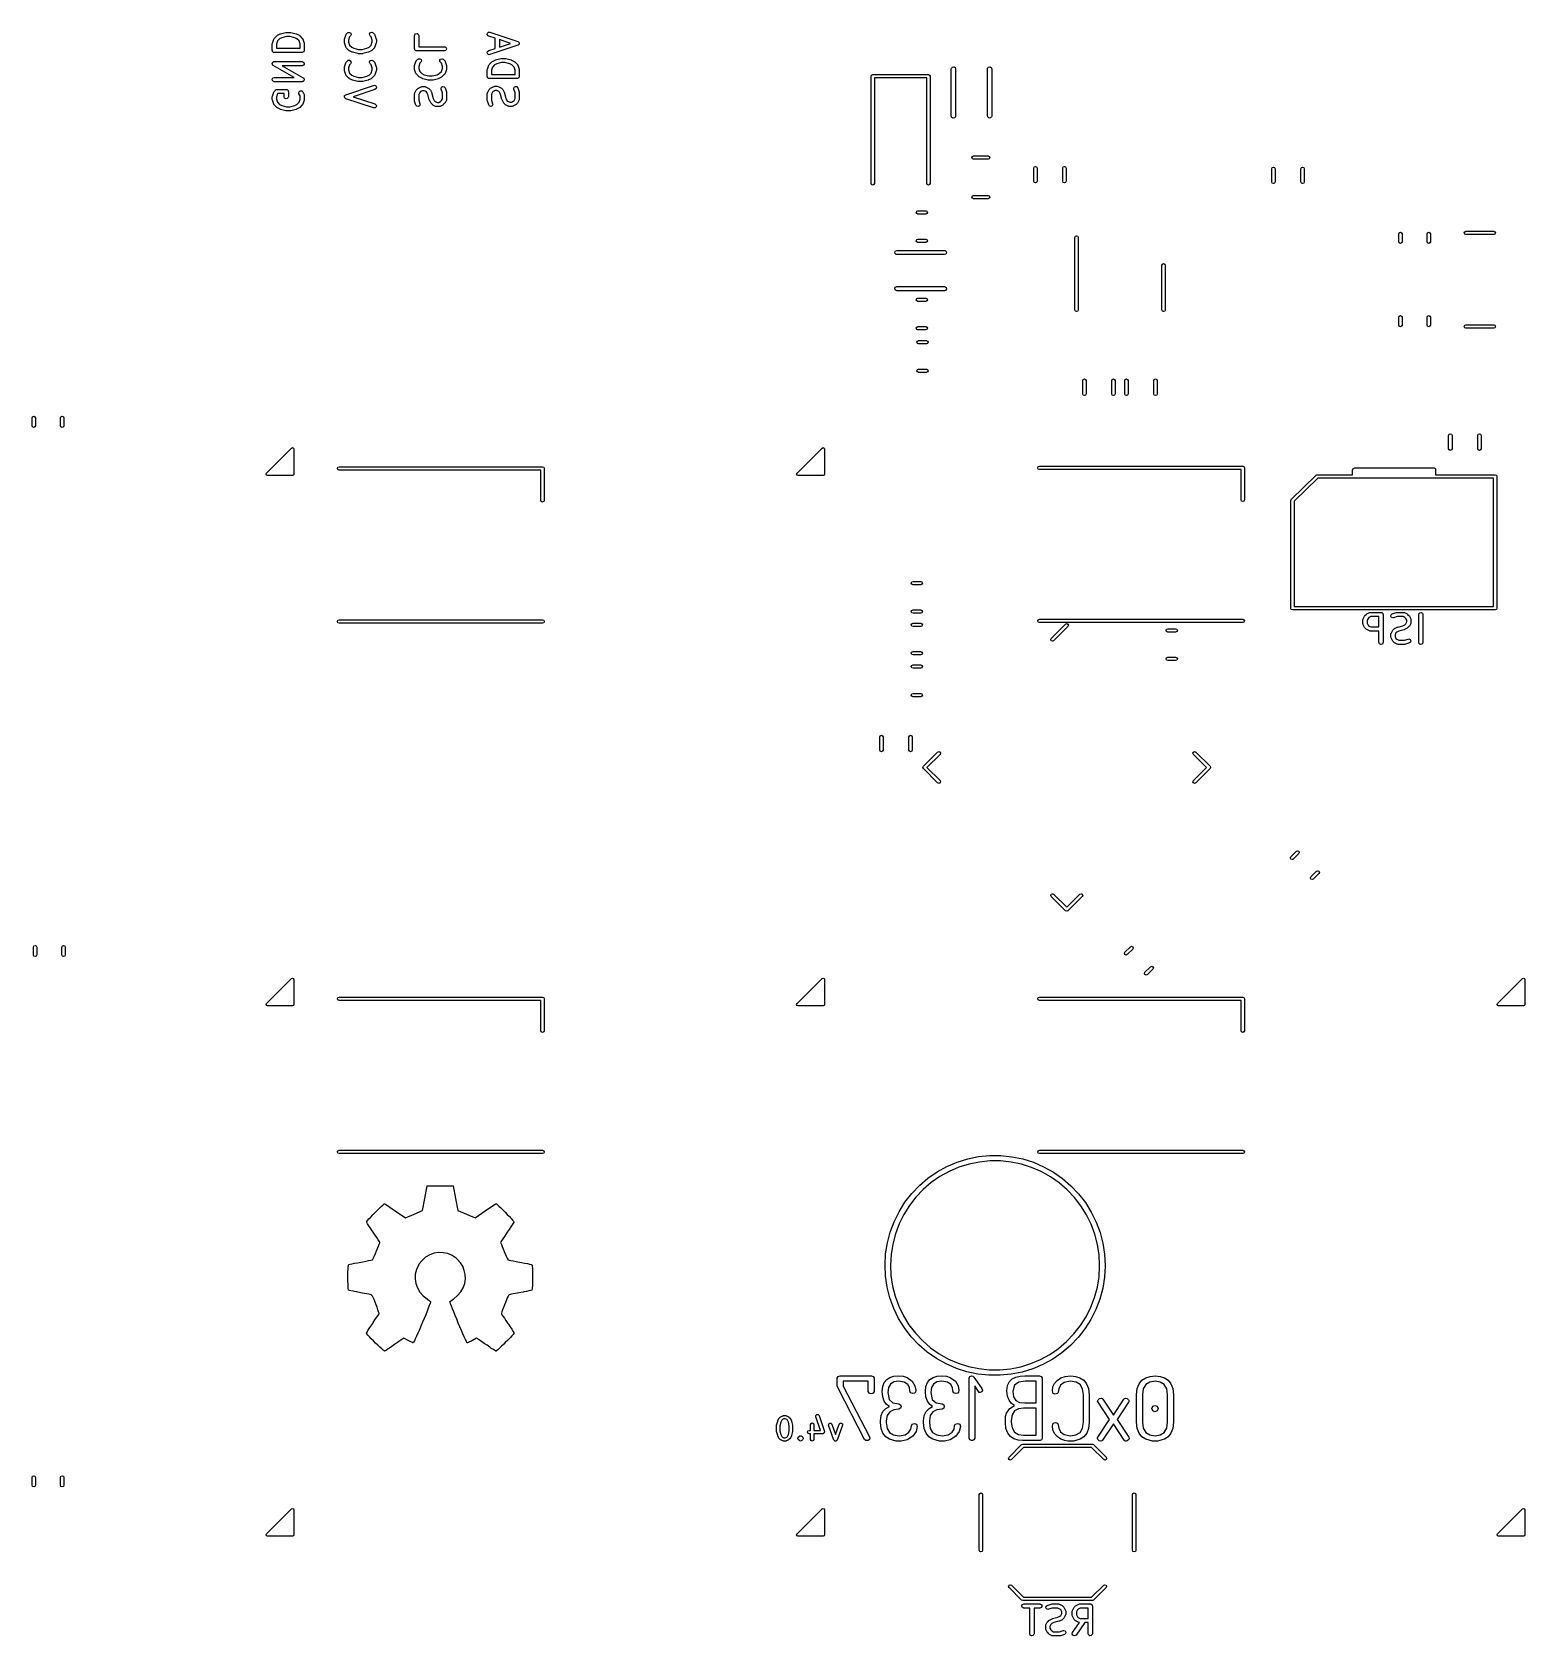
# Model space of a CAD drawing. Extents: x 77.2 to 130.8, y -95 to -37.4.
import ezdxf

# ---------------------------------------------------------------- set-up
doc = ezdxf.new("R2010")
doc.units = 0
doc.layers.add('BLACK', color=7, linetype='CONTINUOUS')

msp = doc.modelspace()

# ---------------------------------------------------------------- linework, layer by layer
at = {"layer": 'BLACK', "linetype": 'CONTINUOUS'}
for p, q in [((86.1218, -37.4573), (86.3122, -37.4097)), ((86.3122, -37.4097), (86.3272, -37.4086)), ((86.3272, -37.4086), (86.3304, -37.4074)), ((86.3304, -37.4074), (86.4733, -37.4074)), ((86.4733, -37.4074), (86.488, -37.41)), ((86.488, -37.41), (86.4915, -37.4097)), ((86.4915, -37.4097), (86.6819, -37.4573)), ((88.4864, -37.4723), (88.5341, -37.4246)), ((88.5341, -37.4246), (88.5554, -37.4097)), ((88.5554, -37.4097), (88.6065, -37.4052)), ((88.6065, -37.4052), (88.6485, -37.4347)), ((88.6485, -37.4347), (88.6618, -37.4842)), ((89.3242, -37.4583), (89.3536, -37.4162)), ((89.3536, -37.4162), (89.4031, -37.403)), ((89.4031, -37.403), (89.4496, -37.4246)), ((89.4496, -37.4246), (89.4973, -37.4723)), ((93.5484, -37.4813), (93.5559, -37.4305)), ((93.5559, -37.4305), (93.5943, -37.3965)), ((93.5943, -37.3965), (93.6456, -37.3951)), ((93.6456, -37.3951), (94.6456, -37.7284)), ((85.8268, -37.8158), (85.8307, -37.7937)), ((85.8268, -38.0539), (85.8268, -37.8158)), ((85.8307, -37.7921), (85.8783, -37.6492)), ((85.8307, -37.7937), (85.8307, -37.7921)), ((85.8783, -37.6492), (85.8907, -37.6263)), ((85.8907, -37.6263), (85.8945, -37.6239)), ((85.8945, -37.6239), (85.8964, -37.6199)), ((85.8964, -37.6199), (85.9917, -37.5246)), ((86.015, -37.7134), (85.9768, -37.8279)), ((85.9768, -37.8279), (85.9768, -37.9789)), ((85.9768, -37.9789), (86.8268, -37.9789)), ((85.9917, -37.5246), (86.01, -37.5118)), ((86.01, -37.5118), (86.0112, -37.5106)), ((86.0112, -37.5106), (86.1064, -37.463)), ((86.0891, -37.6393), (86.015, -37.7134)), ((86.1661, -37.6008), (86.0891, -37.6393)), ((86.1064, -37.463), (86.1188, -37.4593)), ((86.1188, -37.4593), (86.1218, -37.4573)), ((86.3397, -37.5574), (86.1661, -37.6008)), ((86.464, -37.5574), (86.3397, -37.5574)), ((86.6376, -37.6008), (86.464, -37.5574)), ((86.7146, -37.6393), (86.6376, -37.6008)), ((86.6819, -37.4573), (86.6938, -37.4626)), ((86.6938, -37.4626), (86.6973, -37.463)), ((86.6973, -37.463), (86.7925, -37.5106)), ((86.7887, -37.7134), (86.7146, -37.6393)), ((86.8268, -37.8279), (86.7887, -37.7134)), ((86.7925, -37.5106), (86.8105, -37.524)), ((86.8105, -37.524), (86.812, -37.5246)), ((86.812, -37.5246), (86.9073, -37.6199)), ((86.8268, -37.9789), (86.8268, -37.8279)), ((86.9073, -37.6199), (86.9222, -37.6412)), ((86.9222, -37.6412), (86.9226, -37.6457)), ((86.9226, -37.6457), (86.9254, -37.6492)), ((86.9254, -37.6492), (86.973, -37.7921)), ((86.973, -37.7921), (86.9763, -37.8142)), ((86.9763, -37.8142), (86.9768, -37.8158)), ((86.9768, -37.8158), (86.9768, -38.0539)), ((88.4168, -37.6682), (88.4207, -37.6461)), ((88.4168, -37.7634), (88.4168, -37.6682)), ((88.4174, -37.7649), (88.4168, -37.7634)), ((88.4207, -37.7871), (88.4174, -37.7649)), ((88.4207, -37.6444), (88.4683, -37.5016)), ((88.4207, -37.6461), (88.4207, -37.6444)), ((88.4683, -37.93), (88.4207, -37.7871)), ((88.4683, -37.5016), (88.4807, -37.4787)), ((88.4711, -37.9335), (88.4683, -37.93)), ((88.4715, -37.9379), (88.4711, -37.9335)), ((88.4864, -37.9593), (88.4715, -37.9379)), ((88.4807, -37.4787), (88.4845, -37.4763)), ((88.4845, -37.4763), (88.4864, -37.4723)), ((88.5817, -38.0545), (88.4864, -37.9593)), ((88.605, -37.5658), (88.5668, -37.6803)), ((88.5668, -37.6803), (88.5668, -37.7512)), ((88.5668, -37.7512), (88.605, -37.8657)), ((88.6401, -37.5307), (88.605, -37.5658)), ((88.605, -37.8657), (88.6791, -37.9398)), ((88.6618, -37.4842), (88.6401, -37.5307)), ((88.6791, -37.9398), (88.7561, -37.9783)), ((88.7561, -37.9783), (88.9297, -38.0217)), ((89.054, -38.0217), (89.2276, -37.9783)), ((89.2276, -37.9783), (89.3046, -37.9398)), ((89.3046, -37.9398), (89.3787, -37.8657)), ((89.3286, -37.5094), (89.3242, -37.4583)), ((89.3436, -37.5307), (89.3286, -37.5094)), ((89.3787, -37.5658), (89.3436, -37.5307)), ((89.4168, -37.6803), (89.3787, -37.5658)), ((89.3787, -37.8657), (89.4168, -37.7512)), ((89.4973, -37.9593), (89.402, -38.0545)), ((89.4168, -37.7512), (89.4168, -37.6803)), ((89.4973, -37.4723), (89.5122, -37.4936)), ((89.4992, -37.9552), (89.4973, -37.9593)), ((89.503, -37.9529), (89.4992, -37.9552)), ((89.5154, -37.93), (89.503, -37.9529)), ((89.5122, -37.4936), (89.5126, -37.4981)), ((89.5126, -37.4981), (89.5154, -37.5016)), ((89.5154, -37.5016), (89.563, -37.6444)), ((89.563, -37.7871), (89.5154, -37.93)), ((89.563, -37.6444), (89.5663, -37.6666)), ((89.5668, -37.7634), (89.563, -37.7855)), ((89.563, -37.7855), (89.563, -37.7871)), ((89.5663, -37.6666), (89.5668, -37.6682)), ((89.5668, -37.6682), (89.5668, -37.7634)), ((90.9368, -37.5201), (90.9414, -37.4944)), ((90.9368, -37.9962), (90.9368, -37.5201)), ((90.9435, -38.0146), (90.9368, -37.9962)), ((90.9414, -37.4944), (90.9743, -37.4551)), ((90.9469, -38.0337), (90.9435, -38.0146)), ((90.9743, -37.4551), (91.0249, -37.4462)), ((91.0249, -37.4462), (91.0693, -37.4718)), ((91.0693, -37.4718), (91.0868, -37.5201)), ((91.0868, -37.5201), (91.0868, -37.9212)), ((91.0868, -37.9212), (92.0118, -37.9212)), ((92.0118, -37.9212), (92.0375, -37.9258)), ((92.0375, -37.9258), (92.0768, -37.9587)), ((92.0857, -38.0093), (92.0601, -38.0537)), ((92.0768, -37.9587), (92.0857, -38.0093)), ((93.5752, -37.525), (93.5484, -37.4813)), ((93.5981, -37.5374), (93.5752, -37.525)), ((93.8326, -37.6155), (93.5981, -37.5374)), ((93.5981, -38.0618), (93.8326, -37.9836)), ((94.6456, -37.8707), (93.6456, -38.2041)), ((93.8326, -37.9836), (93.8326, -37.6155)), ((94.3847, -37.7996), (93.9826, -37.6655)), ((93.9826, -37.6655), (93.9826, -37.9336)), ((93.9826, -37.9336), (94.3847, -37.7996)), ((94.6456, -37.7284), (94.6685, -37.7408)), ((94.6473, -37.8694), (94.6456, -37.8707)), ((94.6494, -37.8693), (94.6473, -37.8694)), ((94.6672, -37.8536), (94.6494, -37.8693)), ((94.6858, -37.8388), (94.6672, -37.8536)), ((94.6685, -37.7408), (94.6696, -37.7427)), ((94.6696, -37.7427), (94.6716, -37.7435)), ((94.6716, -37.7435), (94.6829, -37.7643)), ((94.6829, -37.7643), (94.6953, -37.7845)), ((94.6862, -37.8367), (94.6858, -37.8388)), ((94.6878, -37.8353), (94.6862, -37.8367)), ((94.6913, -37.8118), (94.6878, -37.8353)), ((94.696, -37.7886), (94.6913, -37.8118)), ((94.6953, -37.7845), (94.695, -37.7867)), ((94.695, -37.7867), (94.696, -37.7886)), ((85.8335, -38.0722), (85.8268, -38.0539)), ((85.8268, -38.5304), (85.8292, -38.5239)), ((85.8335, -38.5485), (85.8268, -38.5304)), ((85.828, -38.517), (85.8377, -38.5003)), ((85.8292, -38.5239), (85.828, -38.517)), ((85.8369, -38.0914), (85.8335, -38.0722)), ((85.8369, -38.5676), (85.8335, -38.5485)), ((85.8421, -38.0957), (85.8369, -38.0914)), ((85.8422, -38.572), (85.8369, -38.5676)), ((85.8377, -38.5003), (85.8442, -38.4821)), ((85.8444, -38.1021), (85.8421, -38.0957)), ((85.8446, -38.5785), (85.8422, -38.572)), ((85.8442, -38.4821), (85.8502, -38.4786)), ((85.8613, -38.1118), (85.8444, -38.1021)), ((85.8646, -38.5952), (85.8446, -38.5785)), ((85.8502, -38.4786), (85.8536, -38.4726)), ((85.8536, -38.4726), (85.8718, -38.466)), ((85.8762, -38.1243), (85.8613, -38.1118)), ((85.8718, -38.466), (85.8885, -38.4563)), ((85.8859, -38.1261), (85.8762, -38.1243)), ((85.8888, -38.1277), (85.8859, -38.1261)), ((85.8885, -38.4563), (85.8953, -38.4574)), ((85.8921, -38.1271), (85.8888, -38.1277)), ((85.9018, -38.1289), (85.8921, -38.1271)), ((85.8953, -38.4574), (85.9018, -38.4551)), ((86.9018, -38.1289), (85.9018, -38.1289)), ((85.9018, -38.4551), (86.9018, -38.4551)), ((86.9202, -38.1222), (86.9018, -38.1289)), ((86.9018, -38.4551), (86.9275, -38.4596)), ((86.9501, -38.5875), (86.9018, -38.6051)), ((86.9393, -38.1188), (86.9202, -38.1222)), ((86.9275, -38.4596), (86.9668, -38.4926)), ((86.9437, -38.1136), (86.9393, -38.1188)), ((86.9501, -38.1113), (86.9437, -38.1136)), ((86.9598, -38.0944), (86.9501, -38.1113)), ((86.9757, -38.5431), (86.9501, -38.5875)), ((86.9723, -38.0795), (86.9598, -38.0944)), ((86.9668, -38.4926), (86.9757, -38.5431)), ((86.974, -38.0698), (86.9723, -38.0795)), ((86.9757, -38.0669), (86.974, -38.0698)), ((86.9768, -38.0539), (86.9751, -38.0636)), ((86.9751, -38.0636), (86.9757, -38.0669)), ((88.4207, -38.6444), (88.4683, -38.5016)), ((88.4683, -38.5016), (88.4807, -38.4787)), ((88.4807, -38.4787), (88.4845, -38.4763)), ((88.4845, -38.4763), (88.4864, -38.4723)), ((88.4864, -38.4723), (88.5341, -38.4246)), ((88.5341, -38.4246), (88.5554, -38.4097)), ((88.5554, -38.4097), (88.6065, -38.4052)), ((88.605, -38.5658), (88.5668, -38.6803)), ((88.5832, -38.0552), (88.5817, -38.0545)), ((88.6012, -38.0686), (88.5832, -38.0552)), ((88.6964, -38.1162), (88.6012, -38.0686)), ((88.6401, -38.5307), (88.605, -38.5658)), ((88.6065, -38.4052), (88.6485, -38.4347)), ((88.6618, -38.4842), (88.6401, -38.5307)), ((88.6485, -38.4347), (88.6618, -38.4842)), ((88.6999, -38.1166), (88.6964, -38.1162)), ((88.7118, -38.1219), (88.6999, -38.1166)), ((88.9022, -38.1695), (88.7118, -38.1219)), ((88.9057, -38.1691), (88.9022, -38.1695)), ((88.9204, -38.1717), (88.9057, -38.1691)), ((89.0633, -38.1717), (88.9204, -38.1717)), ((88.9297, -38.0217), (89.054, -38.0217)), ((89.0665, -38.1705), (89.0633, -38.1717)), ((89.0815, -38.1695), (89.0665, -38.1705)), ((89.2719, -38.1219), (89.0815, -38.1695)), ((89.2749, -38.1199), (89.2719, -38.1219)), ((89.2873, -38.1162), (89.2749, -38.1199)), ((89.3825, -38.0686), (89.2873, -38.1162)), ((89.3242, -38.4583), (89.3536, -38.4162)), ((89.3286, -38.5094), (89.3242, -38.4583)), ((89.3436, -38.5307), (89.3286, -38.5094)), ((89.3787, -38.5658), (89.3436, -38.5307)), ((89.3536, -38.4162), (89.4031, -38.403)), ((89.4168, -38.6803), (89.3787, -38.5658)), ((89.3837, -38.0674), (89.3825, -38.0686)), ((89.402, -38.0545), (89.3837, -38.0674)), ((89.4031, -38.403), (89.4496, -38.4246)), ((89.4496, -38.4246), (89.4973, -38.4723)), ((89.4973, -38.4723), (89.5122, -38.4936)), ((89.5122, -38.4936), (89.5126, -38.4981)), ((89.5126, -38.4981), (89.5154, -38.5016)), ((89.5154, -38.5016), (89.563, -38.6444)), ((90.9368, -38.6153), (90.9407, -38.5932)), ((90.9407, -38.5916), (90.9883, -38.4487)), ((90.9407, -38.5932), (90.9407, -38.5916)), ((90.9521, -38.0381), (90.9469, -38.0337)), ((90.9544, -38.0445), (90.9521, -38.0381)), ((90.9713, -38.0542), (90.9544, -38.0445)), ((90.9862, -38.0667), (90.9713, -38.0542)), ((90.9959, -38.0684), (90.9862, -38.0667)), ((90.9883, -38.4487), (91.0007, -38.4258)), ((90.9988, -38.0701), (90.9959, -38.0684)), ((91.0021, -38.0695), (90.9988, -38.0701)), ((91.0007, -38.4258), (91.0045, -38.4235)), ((91.0118, -38.0712), (91.0021, -38.0695)), ((91.0045, -38.4235), (91.0064, -38.4194)), ((91.0064, -38.4194), (91.0541, -38.3718)), ((92.0118, -38.0712), (91.0118, -38.0712)), ((91.0541, -38.3718), (91.0754, -38.3568)), ((91.0754, -38.3568), (91.1265, -38.3524)), ((91.125, -38.513), (91.0868, -38.6275)), ((91.1601, -38.4779), (91.125, -38.513)), ((91.1265, -38.3524), (91.1685, -38.3818)), ((91.1818, -38.4314), (91.1601, -38.4779)), ((91.1685, -38.3818), (91.1818, -38.4314)), ((91.8442, -38.4054), (91.8736, -38.3634)), ((91.8486, -38.4565), (91.8442, -38.4054)), ((91.8636, -38.4779), (91.8486, -38.4565)), ((91.8987, -38.513), (91.8636, -38.4779)), ((91.8736, -38.3634), (91.9231, -38.3501)), ((91.9368, -38.6275), (91.8987, -38.513)), ((91.9231, -38.3501), (91.9696, -38.3718)), ((91.9696, -38.3718), (92.0173, -38.4194)), ((92.0601, -38.0537), (92.0118, -38.0712)), ((92.0173, -38.4194), (92.0322, -38.4407)), ((92.0322, -38.4407), (92.0326, -38.4452)), ((92.0326, -38.4452), (92.0354, -38.4487)), ((92.0354, -38.4487), (92.083, -38.5916)), ((92.083, -38.5916), (92.0863, -38.6138)), ((93.5477, -38.1439), (93.5579, -38.0937)), ((93.5721, -38.189), (93.5477, -38.1439)), ((93.5507, -38.7282), (93.5983, -38.5854)), ((93.5579, -38.0937), (93.5981, -38.0618)), ((93.6198, -38.2079), (93.5721, -38.189)), ((93.5983, -38.5854), (93.6107, -38.5625)), ((93.6107, -38.5625), (93.6145, -38.5601)), ((93.6145, -38.5601), (93.6164, -38.5561)), ((93.6164, -38.5561), (93.7117, -38.4608)), ((93.6456, -38.2041), (93.6198, -38.2079)), ((93.7117, -38.4608), (93.73, -38.448)), ((93.73, -38.448), (93.7312, -38.4468)), ((93.7312, -38.4468), (93.8264, -38.3992)), ((93.8091, -38.5755), (93.735, -38.6496)), ((93.8861, -38.537), (93.8091, -38.5755)), ((93.8264, -38.3992), (93.8388, -38.3955)), ((93.8388, -38.3955), (93.8418, -38.3935)), ((93.8418, -38.3935), (94.0322, -38.3459)), ((94.0597, -38.4936), (93.8861, -38.537)), ((94.0322, -38.3459), (94.0472, -38.3448)), ((94.0472, -38.3448), (94.0504, -38.3436)), ((94.0504, -38.3436), (94.1933, -38.3436)), ((94.184, -38.4936), (94.0597, -38.4936)), ((94.3576, -38.537), (94.184, -38.4936)), ((94.1933, -38.3436), (94.208, -38.3462)), ((94.208, -38.3462), (94.2115, -38.3459)), ((94.2115, -38.3459), (94.4019, -38.3935)), ((94.4346, -38.5755), (94.3576, -38.537)), ((94.4019, -38.3935), (94.4138, -38.3988)), ((94.4138, -38.3988), (94.4173, -38.3992)), ((94.4173, -38.3992), (94.5125, -38.4468)), ((94.5087, -38.6496), (94.4346, -38.5755)), ((94.5125, -38.4468), (94.5305, -38.4601)), ((94.5305, -38.4601), (94.532, -38.4608)), ((94.532, -38.4608), (94.6273, -38.5561)), ((94.6273, -38.5561), (94.6422, -38.5774)), ((94.6422, -38.5774), (94.6426, -38.5819)), ((94.6426, -38.5819), (94.6454, -38.5854)), ((94.6454, -38.5854), (94.693, -38.7282)), ((85.828, -39.0885), (85.8536, -39.044)), ((85.8369, -39.139), (85.828, -39.0885)), ((85.8762, -39.172), (85.8369, -39.139)), ((85.8536, -39.044), (85.9018, -39.0265)), ((86.6194, -39.0265), (85.8646, -38.5952)), ((85.9018, -39.0265), (86.6194, -39.0265)), ((86.9018, -38.6051), (86.1843, -38.6051)), ((86.1843, -38.6051), (86.9391, -39.0364)), ((86.9319, -39.1655), (86.9152, -39.1753)), ((86.9501, -39.1589), (86.9319, -39.1655)), ((86.9391, -39.0364), (86.9591, -39.053)), ((86.9535, -39.1529), (86.9501, -39.1589)), ((86.9595, -39.1494), (86.9535, -39.1529)), ((86.9591, -39.053), (86.9615, -39.0595)), ((86.966, -39.1312), (86.9595, -39.1494)), ((86.9615, -39.0595), (86.9668, -39.064)), ((86.9757, -39.1145), (86.966, -39.1312)), ((86.9668, -39.064), (86.9702, -39.083)), ((86.9702, -39.083), (86.9768, -39.1012)), ((86.9768, -39.1012), (86.9745, -39.1077)), ((86.9745, -39.1077), (86.9757, -39.1145)), ((88.4168, -38.6682), (88.4207, -38.6461)), ((88.4168, -38.7634), (88.4168, -38.6682)), ((88.4174, -38.7649), (88.4168, -38.7634)), ((88.4207, -38.7871), (88.4174, -38.7649)), ((88.4207, -38.6461), (88.4207, -38.6444)), ((88.4683, -38.93), (88.4207, -38.7871)), ((88.4711, -38.9335), (88.4683, -38.93)), ((88.4715, -38.9379), (88.4711, -38.9335)), ((88.4864, -38.9593), (88.4715, -38.9379)), ((88.5817, -39.0545), (88.4864, -38.9593)), ((88.5668, -38.6803), (88.5668, -38.7512)), ((88.5668, -38.7512), (88.605, -38.8657)), ((88.5832, -39.0552), (88.5817, -39.0545)), ((88.6012, -39.0686), (88.5832, -39.0552)), ((88.6964, -39.1162), (88.6012, -39.0686)), ((88.605, -38.8657), (88.6791, -38.9398)), ((88.6791, -38.9398), (88.7561, -38.9783)), ((88.6999, -39.1166), (88.6964, -39.1162)), ((88.7118, -39.1219), (88.6999, -39.1166)), ((88.9022, -39.1695), (88.7118, -39.1219)), ((88.7561, -38.9783), (88.9297, -39.0217)), ((88.9057, -39.1691), (88.9022, -39.1695)), ((88.9204, -39.1717), (88.9057, -39.1691)), ((88.9297, -39.0217), (89.054, -39.0217)), ((89.054, -39.0217), (89.2276, -38.9783)), ((89.0815, -39.1695), (89.0665, -39.1705)), ((89.2719, -39.1219), (89.0815, -39.1695)), ((89.2276, -38.9783), (89.3046, -38.9398)), ((89.2749, -39.1199), (89.2719, -39.1219)), ((89.2873, -39.1162), (89.2749, -39.1199)), ((89.3825, -39.0686), (89.2873, -39.1162)), ((89.3046, -38.9398), (89.3787, -38.8657)), ((89.3787, -38.8657), (89.4168, -38.7512)), ((89.3837, -39.0674), (89.3825, -39.0686)), ((89.402, -39.0545), (89.3837, -39.0674)), ((89.4973, -38.9593), (89.402, -39.0545)), ((89.4168, -38.7512), (89.4168, -38.6803)), ((89.4992, -38.9552), (89.4973, -38.9593)), ((89.503, -38.9529), (89.4992, -38.9552)), ((89.5154, -38.93), (89.503, -38.9529)), ((89.563, -38.7871), (89.5154, -38.93)), ((89.563, -38.6444), (89.5663, -38.6666)), ((89.5668, -38.7634), (89.563, -38.7855)), ((89.563, -38.7855), (89.563, -38.7871)), ((89.5663, -38.6666), (89.5668, -38.6682)), ((89.5668, -38.6682), (89.5668, -38.7634)), ((90.9368, -38.7105), (90.9368, -38.6153)), ((90.9374, -38.7121), (90.9368, -38.7105)), ((90.9407, -38.7342), (90.9374, -38.7121)), ((90.9883, -38.8771), (90.9407, -38.7342)), ((90.9911, -38.8806), (90.9883, -38.8771)), ((90.9915, -38.8851), (90.9911, -38.8806)), ((91.0064, -38.9064), (90.9915, -38.8851)), ((91.1017, -39.0017), (91.0064, -38.9064)), ((91.0868, -38.6275), (91.0868, -38.6984)), ((91.0868, -38.6984), (91.125, -38.8129)), ((91.1032, -39.0024), (91.1017, -39.0017)), ((91.1212, -39.0157), (91.1032, -39.0024)), ((91.2164, -39.0633), (91.1212, -39.0157)), ((91.125, -38.8129), (91.1991, -38.887)), ((91.1991, -38.887), (91.2761, -38.9255)), ((91.2199, -39.0637), (91.2164, -39.0633)), ((91.2318, -39.069), (91.2199, -39.0637)), ((91.4222, -39.1166), (91.2318, -39.069)), ((91.2761, -38.9255), (91.4497, -38.9689)), ((91.4257, -39.1163), (91.4222, -39.1166)), ((91.4404, -39.1189), (91.4257, -39.1163)), ((91.5833, -39.1189), (91.4404, -39.1189)), ((91.4497, -38.9689), (91.574, -38.9689)), ((91.574, -38.9689), (91.7476, -38.9255)), ((91.5865, -39.1177), (91.5833, -39.1189)), ((91.6015, -39.1166), (91.5865, -39.1177)), ((91.7919, -39.069), (91.6015, -39.1166)), ((91.7476, -38.9255), (91.8246, -38.887)), ((91.7949, -39.067), (91.7919, -39.069)), ((91.8073, -39.0633), (91.7949, -39.067)), ((91.9025, -39.0157), (91.8073, -39.0633)), ((91.8246, -38.887), (91.8987, -38.8129)), ((91.8987, -38.8129), (91.9368, -38.6984)), ((91.9037, -39.0145), (91.9025, -39.0157)), ((91.922, -39.0017), (91.9037, -39.0145)), ((92.0173, -38.9064), (91.922, -39.0017)), ((91.9368, -38.6984), (91.9368, -38.6275)), ((92.0192, -38.9024), (92.0173, -38.9064)), ((92.023, -38.9), (92.0192, -38.9024)), ((92.0354, -38.8771), (92.023, -38.9)), ((92.083, -38.7342), (92.0354, -38.8771)), ((92.0868, -38.7105), (92.083, -38.7326)), ((92.083, -38.7326), (92.083, -38.7342)), ((92.0863, -38.6138), (92.0868, -38.6153)), ((92.0868, -38.6153), (92.0868, -38.7105)), ((93.5468, -38.752), (93.5507, -38.7299)), ((93.5468, -38.9901), (93.5468, -38.752)), ((93.5535, -39.0084), (93.5468, -38.9901)), ((93.5507, -38.7299), (93.5507, -38.7282)), ((93.5569, -39.0276), (93.5535, -39.0084)), ((93.5621, -39.0319), (93.5569, -39.0276)), ((93.5644, -39.0383), (93.5621, -39.0319)), ((93.5813, -39.048), (93.5644, -39.0383)), ((93.5962, -39.0605), (93.5813, -39.048)), ((93.6059, -39.0623), (93.5962, -39.0605)), ((93.6088, -39.0639), (93.6059, -39.0623)), ((93.6121, -39.0633), (93.6088, -39.0639)), ((93.6218, -39.0651), (93.6121, -39.0633)), ((94.6218, -39.0651), (93.6218, -39.0651)), ((93.735, -38.6496), (93.6968, -38.7641)), ((93.6968, -38.7641), (93.6968, -38.9151)), ((93.6968, -38.9151), (94.5468, -38.9151)), ((94.5468, -38.7641), (94.5087, -38.6496)), ((94.5468, -38.9151), (94.5468, -38.7641)), ((94.6402, -39.0584), (94.6218, -39.0651)), ((94.6593, -39.055), (94.6402, -39.0584)), ((94.6637, -39.0498), (94.6593, -39.055)), ((94.6701, -39.0475), (94.6637, -39.0498)), ((94.6798, -39.0306), (94.6701, -39.0475)), ((94.6923, -39.0157), (94.6798, -39.0306)), ((94.694, -39.006), (94.6923, -39.0157)), ((94.693, -38.7282), (94.6963, -38.7504)), ((94.6957, -39.0031), (94.694, -39.006)), ((94.6968, -38.9901), (94.6951, -38.9998)), ((94.6951, -38.9998), (94.6957, -39.0031)), ((94.6963, -38.7504), (94.6968, -38.752)), ((94.6968, -38.752), (94.6968, -38.9901)), ((107.329, -38.9808), (107.347, -38.9383)), ((107.329, -42.8308), (107.329, -38.9808)), ((107.347, -38.9383), (107.389, -38.9208)), ((107.389, -38.9208), (109.389, -38.9208)), ((109.329, -39.0408), (107.449, -39.0408)), ((107.449, -39.0408), (107.449, -42.8308)), ((109.329, -42.8308), (109.329, -39.0408)), ((109.389, -38.9208), (109.432, -38.9383)), ((109.432, -38.9383), (109.449, -38.9808)), ((109.449, -38.9808), (109.449, -42.8308)), ((110.209, -38.7158), (110.214, -38.6901)), ((110.209, -40.4158), (110.209, -38.7158)), ((110.214, -38.6901), (110.247, -38.6508)), ((110.247, -38.6508), (110.297, -38.6419)), ((110.297, -38.6419), (110.342, -38.6676)), ((110.342, -38.6676), (110.359, -38.7158)), ((110.359, -38.7158), (110.359, -40.4158)), ((111.509, -38.7158), (111.514, -38.6901)), ((111.509, -40.4158), (111.509, -38.7158)), ((111.514, -38.6901), (111.547, -38.6508)), ((111.547, -38.6508), (111.597, -38.6419)), ((111.597, -38.6419), (111.642, -38.6676)), ((111.642, -38.6676), (111.659, -38.7158)), ((111.659, -38.7158), (111.659, -40.4158)), ((85.8268, -39.7205), (85.8307, -39.6984)), ((85.8268, -39.8158), (85.8268, -39.7205)), ((85.8307, -39.6968), (85.8783, -39.554)), ((85.8307, -39.6984), (85.8307, -39.6968)), ((85.9018, -39.1765), (85.8762, -39.172)), ((85.8783, -39.554), (85.8907, -39.5311)), ((85.8907, -39.5311), (85.8945, -39.5287)), ((85.8945, -39.5287), (85.8964, -39.5246)), ((85.8964, -39.5246), (85.9441, -39.477)), ((86.9018, -39.1765), (85.9018, -39.1765)), ((85.9441, -39.477), (85.9479, -39.4744)), ((85.9479, -39.4744), (85.9489, -39.4726)), ((85.9489, -39.4726), (85.952, -39.4715)), ((85.952, -39.4715), (85.9654, -39.4621)), ((85.9654, -39.4621), (85.9817, -39.4607)), ((86.015, -39.6182), (85.9768, -39.7327)), ((85.9768, -39.7327), (85.9768, -39.8036)), ((85.9817, -39.4607), (85.9971, -39.4551)), ((85.9971, -39.4551), (86.3304, -39.4551)), ((86.0282, -39.6051), (86.015, -39.6182)), ((86.2554, -39.6051), (86.0282, -39.6051)), ((86.2554, -39.7205), (86.2554, -39.6051)), ((86.273, -39.7687), (86.2554, -39.7205)), ((86.3304, -39.4551), (86.3402, -39.4568)), ((86.3402, -39.4568), (86.3434, -39.4562)), ((86.3434, -39.4562), (86.3463, -39.4579)), ((86.3463, -39.4579), (86.3561, -39.4596)), ((86.3561, -39.4596), (86.371, -39.4721)), ((86.371, -39.4721), (86.3879, -39.4818)), ((86.3879, -39.4818), (86.3902, -39.4882)), ((86.3902, -39.4882), (86.3954, -39.4926)), ((86.3954, -39.4926), (86.3988, -39.5117)), ((86.3988, -39.5117), (86.4054, -39.5301)), ((86.4054, -39.7205), (86.4009, -39.7462)), ((86.4054, -39.5301), (86.4054, -39.7205)), ((86.7797, -39.5862), (86.7916, -39.5364)), ((86.7871, -39.6112), (86.7797, -39.5862)), ((86.8268, -39.6906), (86.7871, -39.6112)), ((86.7916, -39.5364), (86.8328, -39.5058)), ((86.8268, -39.8036), (86.8268, -39.6906)), ((86.8328, -39.5058), (86.8841, -39.5089)), ((86.8841, -39.5089), (86.9213, -39.5441)), ((86.9084, -39.1741), (86.9018, -39.1765)), ((86.9152, -39.1753), (86.9084, -39.1741)), ((86.9213, -39.5441), (86.9689, -39.6394)), ((86.9689, -39.6394), (86.9764, -39.6643)), ((86.9764, -39.6643), (86.9753, -39.6687)), ((86.9753, -39.6687), (86.9768, -39.6729)), ((86.9768, -39.6729), (86.9768, -39.8158)), ((88.4177, -39.7268), (88.4224, -39.7035)), ((88.4187, -39.7287), (88.4177, -39.7268)), ((88.4184, -39.7308), (88.4187, -39.7287)), ((88.4308, -39.751), (88.4184, -39.7308)), ((88.4224, -39.7035), (88.4259, -39.6801)), ((88.4259, -39.6801), (88.4275, -39.6786)), ((88.4275, -39.6786), (88.4279, -39.6765)), ((88.4279, -39.6765), (88.4465, -39.6618)), ((88.4465, -39.6618), (88.4643, -39.646)), ((88.4643, -39.646), (88.4664, -39.646)), ((88.4664, -39.646), (88.4681, -39.6446)), ((88.4681, -39.6446), (89.4681, -39.3113)), ((89.5156, -39.4536), (88.729, -39.7158)), ((88.729, -39.7158), (89.5156, -39.978)), ((89.0633, -39.1717), (88.9204, -39.1717)), ((89.0665, -39.1705), (89.0633, -39.1717)), ((89.4681, -39.3113), (89.4939, -39.3075)), ((89.4939, -39.3075), (89.5416, -39.3263)), ((89.5558, -39.4217), (89.5156, -39.4536)), ((89.5416, -39.3263), (89.566, -39.3714)), ((89.566, -39.3714), (89.5558, -39.4217)), ((90.9368, -39.6153), (90.9414, -39.5896)), ((90.9368, -39.8534), (90.9368, -39.6153)), ((90.9414, -39.5896), (90.9443, -39.5862)), ((90.9443, -39.5862), (90.9448, -39.5818)), ((90.9448, -39.5818), (90.9924, -39.4865)), ((90.9924, -39.4865), (91.0057, -39.4685)), ((91.0057, -39.4685), (91.0064, -39.467)), ((91.0064, -39.467), (91.0541, -39.4194)), ((91.0541, -39.4194), (91.0724, -39.4065)), ((91.0724, -39.4065), (91.0735, -39.4054)), ((91.0735, -39.4054), (91.1688, -39.3577)), ((91.1211, -39.5645), (91.0868, -39.633)), ((91.0868, -39.633), (91.0868, -39.8412)), ((91.1515, -39.5341), (91.1211, -39.5645)), ((91.22, -39.4998), (91.1515, -39.5341)), ((91.1688, -39.3577), (91.1937, -39.3503)), ((91.1937, -39.3503), (91.1981, -39.3514)), ((91.1981, -39.3514), (91.2023, -39.3498)), ((91.2023, -39.3498), (91.2976, -39.3498)), ((91.2799, -39.4998), (91.22, -39.4998)), ((91.3484, -39.5341), (91.2799, -39.4998)), ((91.2976, -39.3498), (91.3232, -39.3543)), ((91.3232, -39.3543), (91.3266, -39.3572)), ((91.3266, -39.3572), (91.3311, -39.3577)), ((91.3311, -39.3577), (91.4263, -39.4054)), ((91.3788, -39.5645), (91.3484, -39.5341)), ((91.4173, -39.6415), (91.3788, -39.5645)), ((91.4629, -39.824), (91.4173, -39.6415)), ((91.4263, -39.4054), (91.4444, -39.4187)), ((91.4444, -39.4187), (91.4458, -39.4194)), ((91.4458, -39.4194), (91.4935, -39.467)), ((91.4935, -39.467), (91.5063, -39.4854)), ((91.5063, -39.4854), (91.5075, -39.4865)), ((91.5075, -39.4865), (91.5551, -39.5818)), ((91.5551, -39.5818), (91.5588, -39.5942)), ((91.5588, -39.5942), (91.5608, -39.5971)), ((91.5608, -39.5971), (91.6064, -39.7796)), ((91.8893, -39.4228), (91.9081, -39.3751)), ((91.8931, -39.4485), (91.8893, -39.4228)), ((91.9368, -39.5798), (91.8931, -39.4485)), ((91.9081, -39.3751), (91.9532, -39.3506)), ((91.9368, -39.7881), (91.9368, -39.5798)), ((91.9532, -39.3506), (92.0035, -39.3609)), ((92.0035, -39.3609), (92.0354, -39.4011)), ((92.0354, -39.4011), (92.083, -39.544)), ((92.083, -39.544), (92.0863, -39.5661)), ((92.0863, -39.5661), (92.0868, -39.5677)), ((92.0868, -39.5677), (92.0868, -39.8058)), ((93.5468, -39.6091), (93.5514, -39.5835)), ((93.5468, -39.8472), (93.5468, -39.6091)), ((93.5514, -39.5835), (93.5543, -39.58)), ((93.5543, -39.58), (93.5548, -39.5756)), ((93.5548, -39.5756), (93.6024, -39.4803)), ((93.6024, -39.4803), (93.6157, -39.4623)), ((93.6157, -39.4623), (93.6164, -39.4608)), ((93.6164, -39.4608), (93.6641, -39.4132)), ((93.6641, -39.4132), (93.6824, -39.4004)), ((93.6824, -39.4004), (93.6835, -39.3992)), ((93.6835, -39.3992), (93.7788, -39.3515)), ((93.7311, -39.5583), (93.6968, -39.6268)), ((93.6968, -39.6268), (93.6968, -39.835)), ((93.7615, -39.5279), (93.7311, -39.5583)), ((93.83, -39.4936), (93.7615, -39.5279)), ((93.7788, -39.3515), (93.8037, -39.3441)), ((93.8037, -39.3441), (93.8081, -39.3452)), ((93.8081, -39.3452), (93.8123, -39.3436)), ((93.8123, -39.3436), (93.9076, -39.3436)), ((93.8899, -39.4936), (93.83, -39.4936)), ((93.9584, -39.5279), (93.8899, -39.4936)), ((93.9076, -39.3436), (93.9332, -39.3482)), ((93.9332, -39.3482), (93.9366, -39.351)), ((93.9366, -39.351), (93.9411, -39.3515)), ((93.9411, -39.3515), (94.0363, -39.3992)), ((93.9888, -39.5583), (93.9584, -39.5279)), ((94.0273, -39.6353), (93.9888, -39.5583)), ((94.0729, -39.8178), (94.0273, -39.6353)), ((94.0363, -39.3992), (94.0544, -39.4125)), ((94.0544, -39.4125), (94.0558, -39.4132)), ((94.0558, -39.4132), (94.1035, -39.4608)), ((94.1035, -39.4608), (94.1163, -39.4792)), ((94.1163, -39.4792), (94.1175, -39.4803)), ((94.1175, -39.4803), (94.1651, -39.5756)), ((94.1651, -39.5756), (94.1688, -39.588)), ((94.1688, -39.588), (94.1708, -39.5909)), ((94.1708, -39.5909), (94.2164, -39.7734)), ((94.4993, -39.4166), (94.5181, -39.3689)), ((94.5031, -39.4423), (94.4993, -39.4166)), ((94.5468, -39.5737), (94.5031, -39.4423)), ((94.5181, -39.3689), (94.5632, -39.3444)), ((94.5468, -39.7819), (94.5468, -39.5737)), ((94.5632, -39.3444), (94.6135, -39.3547)), ((94.6135, -39.3547), (94.6454, -39.3949)), ((94.6454, -39.3949), (94.693, -39.5378)), ((94.693, -39.5378), (94.6963, -39.5599)), ((94.6963, -39.5599), (94.6968, -39.5615)), ((94.6968, -39.5615), (94.6968, -39.7996)), ((85.8274, -39.8173), (85.8268, -39.8158)), ((85.8307, -39.8395), (85.8274, -39.8173)), ((85.8783, -39.9823), (85.8307, -39.8395)), ((85.8811, -39.9859), (85.8783, -39.9823)), ((85.8815, -39.9903), (85.8811, -39.9859)), ((85.8964, -40.0117), (85.8815, -39.9903)), ((85.9917, -40.1069), (85.8964, -40.0117)), ((85.9768, -39.8036), (86.015, -39.9181)), ((85.9932, -40.1076), (85.9917, -40.1069)), ((86.0112, -40.1209), (85.9932, -40.1076)), ((86.1064, -40.1686), (86.0112, -40.1209)), ((86.015, -39.9181), (86.0891, -39.9922)), ((86.0891, -39.9922), (86.1661, -40.0307)), ((86.1099, -40.169), (86.1064, -40.1686)), ((86.1218, -40.1742), (86.1099, -40.169)), ((86.3122, -40.2219), (86.1218, -40.1742)), ((86.1661, -40.0307), (86.3397, -40.0741)), ((86.3174, -39.7944), (86.273, -39.7687)), ((86.3157, -40.2215), (86.3122, -40.2219)), ((86.3304, -40.2241), (86.3157, -40.2215)), ((86.3679, -39.7855), (86.3174, -39.7944)), ((86.4733, -40.2241), (86.3304, -40.2241)), ((86.3397, -40.0741), (86.464, -40.0741)), ((86.4009, -39.7462), (86.3679, -39.7855)), ((86.464, -40.0741), (86.6376, -40.0307)), ((86.4765, -40.2229), (86.4733, -40.2241)), ((86.4915, -40.2219), (86.4765, -40.2229)), ((86.6819, -40.1742), (86.4915, -40.2219)), ((86.6376, -40.0307), (86.7146, -39.9922)), ((86.6849, -40.1723), (86.6819, -40.1742)), ((86.6973, -40.1686), (86.6849, -40.1723)), ((86.7925, -40.1209), (86.6973, -40.1686)), ((86.7146, -39.9922), (86.7887, -39.9181)), ((86.7887, -39.9181), (86.8268, -39.8036)), ((86.7937, -40.1198), (86.7925, -40.1209)), ((86.812, -40.1069), (86.7937, -40.1198)), ((86.9073, -40.0117), (86.812, -40.1069)), ((86.9092, -40.0076), (86.9073, -40.0117)), ((86.913, -40.0052), (86.9092, -40.0076)), ((86.9254, -39.9823), (86.913, -40.0052)), ((86.973, -39.8395), (86.9254, -39.9823)), ((86.9768, -39.8158), (86.973, -39.8379)), ((86.973, -39.8379), (86.973, -39.8395)), ((88.4421, -39.7719), (88.4308, -39.751)), ((88.4441, -39.7727), (88.4421, -39.7719)), ((88.4452, -39.7745), (88.4441, -39.7727)), ((88.4681, -39.7869), (88.4452, -39.7745)), ((89.4681, -40.1203), (88.4681, -39.7869)), ((89.5194, -40.1189), (89.4681, -40.1203)), ((89.5156, -39.978), (89.5385, -39.9904)), ((89.5578, -40.0848), (89.5194, -40.1189)), ((89.5385, -39.9904), (89.5653, -40.0341)), ((89.5653, -40.0341), (89.5578, -40.0848)), ((90.9374, -39.8549), (90.9368, -39.8534)), ((90.9407, -39.8771), (90.9374, -39.8549)), ((90.9883, -40.02), (90.9407, -39.8771)), ((91.0202, -40.0602), (90.9883, -40.02)), ((91.0705, -40.0704), (91.0202, -40.0602)), ((91.1156, -40.046), (91.0705, -40.0704)), ((91.0868, -39.8412), (91.1306, -39.9725)), ((91.1344, -39.9983), (91.1156, -40.046)), ((91.1306, -39.9725), (91.1344, -39.9983)), ((91.4649, -39.8269), (91.4629, -39.824)), ((91.4686, -39.8393), (91.4649, -39.8269)), ((91.5162, -39.9346), (91.4686, -39.8393)), ((91.5174, -39.9357), (91.5162, -39.9346)), ((91.5302, -39.954), (91.5174, -39.9357)), ((91.5779, -40.0017), (91.5302, -39.954)), ((91.5793, -40.0024), (91.5779, -40.0017)), ((91.5974, -40.0157), (91.5793, -40.0024)), ((91.6926, -40.0633), (91.5974, -40.0157)), ((91.6064, -39.7796), (91.6449, -39.8566)), ((91.6449, -39.8566), (91.6753, -39.887)), ((91.6753, -39.887), (91.7438, -39.9212)), ((91.697, -40.0638), (91.6926, -40.0633)), ((91.7005, -40.0667), (91.697, -40.0638)), ((91.7261, -40.0712), (91.7005, -40.0667)), ((91.8214, -40.0712), (91.7261, -40.0712)), ((91.7438, -39.9212), (91.8037, -39.9212)), ((91.8037, -39.9212), (91.8722, -39.887)), ((91.8256, -40.0697), (91.8214, -40.0712)), ((91.8299, -40.0708), (91.8256, -40.0697)), ((91.8549, -40.0633), (91.8299, -40.0708)), ((91.9501, -40.0157), (91.8549, -40.0633)), ((91.8722, -39.887), (91.9026, -39.8566)), ((91.9026, -39.8566), (91.9368, -39.7881)), ((91.9513, -40.0145), (91.9501, -40.0157)), ((91.9696, -40.0017), (91.9513, -40.0145)), ((92.0173, -39.954), (91.9696, -40.0017)), ((92.018, -39.9526), (92.0173, -39.954)), ((92.0313, -39.9346), (92.018, -39.9526)), ((92.0789, -39.8393), (92.0313, -39.9346)), ((92.0794, -39.8349), (92.0789, -39.8393)), ((92.0823, -39.8314), (92.0794, -39.8349)), ((92.0868, -39.8058), (92.0823, -39.8314)), ((93.5474, -39.8487), (93.5468, -39.8472)), ((93.5507, -39.8709), (93.5474, -39.8487)), ((93.5983, -40.0138), (93.5507, -39.8709)), ((93.6302, -40.054), (93.5983, -40.0138)), ((93.6805, -40.0642), (93.6302, -40.054)), ((93.7256, -40.0398), (93.6805, -40.0642)), ((93.6968, -39.835), (93.7406, -39.9663)), ((93.7444, -39.9921), (93.7256, -40.0398)), ((93.7406, -39.9663), (93.7444, -39.9921)), ((94.0749, -39.8207), (94.0729, -39.8178)), ((94.0786, -39.8331), (94.0749, -39.8207)), ((94.1262, -39.9284), (94.0786, -39.8331)), ((94.1274, -39.9295), (94.1262, -39.9284)), ((94.1402, -39.9479), (94.1274, -39.9295)), ((94.1879, -39.9955), (94.1402, -39.9479)), ((94.1893, -39.9962), (94.1879, -39.9955)), ((94.2074, -40.0095), (94.1893, -39.9962)), ((94.3026, -40.0571), (94.2074, -40.0095)), ((94.2164, -39.7734), (94.2549, -39.8504)), ((94.2549, -39.8504), (94.2853, -39.8808)), ((94.2853, -39.8808), (94.3538, -39.9151)), ((94.307, -40.0577), (94.3026, -40.0571)), ((94.3105, -40.0605), (94.307, -40.0577)), ((94.3361, -40.0651), (94.3105, -40.0605)), ((94.4314, -40.0651), (94.3361, -40.0651)), ((94.3538, -39.9151), (94.4137, -39.9151)), ((94.4137, -39.9151), (94.4822, -39.8808)), ((94.4356, -40.0635), (94.4314, -40.0651)), ((94.4399, -40.0646), (94.4356, -40.0635)), ((94.4649, -40.0571), (94.4399, -40.0646)), ((94.5601, -40.0095), (94.4649, -40.0571)), ((94.4822, -39.8808), (94.5126, -39.8504)), ((94.5126, -39.8504), (94.5468, -39.7819)), ((94.5613, -40.0083), (94.5601, -40.0095)), ((94.5796, -39.9955), (94.5613, -40.0083)), ((94.6273, -39.9479), (94.5796, -39.9955)), ((94.628, -39.9464), (94.6273, -39.9479)), ((94.6413, -39.9284), (94.628, -39.9464)), ((94.6889, -39.8331), (94.6413, -39.9284)), ((94.6894, -39.8287), (94.6889, -39.8331)), ((94.6923, -39.8252), (94.6894, -39.8287)), ((94.6968, -39.7996), (94.6923, -39.8252)), ((110.227, -40.464), (110.209, -40.4158)), ((110.271, -40.4896), (110.227, -40.464)), ((110.322, -40.4807), (110.271, -40.4896)), ((110.355, -40.4414), (110.322, -40.4807)), ((110.359, -40.4158), (110.355, -40.4414)), ((111.527, -40.464), (111.509, -40.4158)), ((111.571, -40.4896), (111.527, -40.464)), ((111.622, -40.4807), (111.571, -40.4896)), ((111.655, -40.4414), (111.622, -40.4807)), ((111.659, -40.4158), (111.655, -40.4414)), ((110.951, -41.9008), (110.968, -41.8583)), ((110.968, -41.9432), (110.951, -41.9008)), ((110.968, -41.8583), (111.011, -41.8408)), ((111.011, -41.9608), (110.968, -41.9432)), ((111.011, -41.8408), (111.528, -41.8408)), ((111.528, -41.9608), (111.011, -41.9608)), ((111.528, -41.8408), (111.57, -41.8583)), ((111.57, -41.9432), (111.528, -41.9608)), ((111.57, -41.8583), (111.588, -41.9008)), ((111.588, -41.9008), (111.57, -41.9432)), ((113.167, -42.2785), (113.184, -42.2361)), ((113.167, -42.753), (113.167, -42.2785)), ((113.184, -42.2361), (113.227, -42.2185)), ((113.227, -42.2185), (113.269, -42.2361)), ((113.269, -42.2361), (113.287, -42.2785)), ((113.287, -42.2785), (113.287, -42.753)), ((114.212, -42.2785), (114.229, -42.2361)), ((114.212, -42.753), (114.212, -42.2785)), ((114.229, -42.2361), (114.272, -42.2185)), ((114.272, -42.2185), (114.314, -42.2361)), ((114.314, -42.2361), (114.332, -42.2785)), ((114.332, -42.2785), (114.332, -42.753)), ((121.717, -42.3035), (121.734, -42.2611)), ((121.717, -42.778), (121.717, -42.3035)), ((121.734, -42.2611), (121.777, -42.2435)), ((121.777, -42.2435), (121.819, -42.2611)), ((121.819, -42.2611), (121.837, -42.3035)), ((121.837, -42.3035), (121.837, -42.778)), ((122.762, -42.3035), (122.779, -42.2611)), ((122.762, -42.778), (122.762, -42.3035)), ((122.779, -42.2611), (122.822, -42.2435)), ((122.822, -42.2435), (122.864, -42.2611)), ((122.864, -42.2611), (122.882, -42.3035)), ((122.882, -42.3035), (122.882, -42.778)), ((107.347, -42.8732), (107.329, -42.8308)), ((107.389, -42.8908), (107.347, -42.8732)), ((107.432, -42.8732), (107.389, -42.8908)), ((107.449, -42.8308), (107.432, -42.8732)), ((109.347, -42.8732), (109.329, -42.8308)), ((109.389, -42.8908), (109.347, -42.8732)), ((109.432, -42.8732), (109.389, -42.8908)), ((109.449, -42.8308), (109.432, -42.8732)), ((113.184, -42.7955), (113.167, -42.753)), ((113.227, -42.813), (113.184, -42.7955)), ((113.269, -42.7955), (113.227, -42.813)), ((113.287, -42.753), (113.269, -42.7955)), ((114.229, -42.7955), (114.212, -42.753)), ((114.272, -42.813), (114.229, -42.7955)), ((114.314, -42.7955), (114.272, -42.813)), ((114.332, -42.753), (114.314, -42.7955)), ((121.734, -42.8205), (121.717, -42.778)), ((121.777, -42.838), (121.734, -42.8205)), ((121.819, -42.8205), (121.777, -42.838)), ((121.837, -42.778), (121.819, -42.8205)), ((122.779, -42.8205), (122.762, -42.778)), ((122.822, -42.838), (122.779, -42.8205)), ((122.864, -42.8205), (122.822, -42.838)), ((122.882, -42.778), (122.864, -42.8205)), ((110.951, -43.3208), (110.968, -43.2783)), ((110.968, -43.3632), (110.951, -43.3208)), ((110.968, -43.2783), (111.011, -43.2608)), ((111.011, -43.3808), (110.968, -43.3632)), ((111.011, -43.2608), (111.528, -43.2608)), ((111.528, -43.3808), (111.011, -43.3808)), ((111.528, -43.2608), (111.57, -43.2783)), ((111.57, -43.3632), (111.528, -43.3808)), ((111.57, -43.2783), (111.588, -43.3208)), ((111.588, -43.3208), (111.57, -43.3632)), ((108.949, -43.8708), (108.966, -43.8283)), ((108.966, -43.9132), (108.949, -43.8708)), ((108.966, -43.8283), (109.009, -43.8108)), ((109.009, -43.9308), (108.966, -43.9132)), ((109.009, -43.8108), (109.29, -43.8108)), ((109.29, -43.9308), (109.009, -43.9308)), ((109.29, -43.8108), (109.332, -43.8283)), ((109.332, -43.9132), (109.29, -43.9308)), ((109.332, -43.8283), (109.35, -43.8708)), ((109.35, -43.8708), (109.332, -43.9132)), ((108.949, -44.8908), (108.966, -44.8483)), ((108.966, -44.9332), (108.949, -44.8908)), ((108.966, -44.8483), (109.009, -44.8308)), ((109.009, -44.8308), (109.29, -44.8308)), ((109.29, -44.8308), (109.332, -44.8483)), ((109.332, -44.8483), (109.35, -44.8908)), ((109.35, -44.8908), (109.332, -44.9332)), ((114.649, -44.7708), (114.667, -44.7283)), ((114.649, -47.3708), (114.649, -44.7708)), ((114.667, -44.7283), (114.709, -44.7108)), ((114.709, -44.7108), (114.752, -44.7283)), ((114.752, -44.7283), (114.769, -44.7708)), ((114.769, -44.7708), (114.769, -47.3708)), ((126.274, -44.6452), (126.292, -44.6028)), ((126.274, -44.9264), (126.274, -44.6452)), ((126.292, -44.9688), (126.274, -44.9264)), ((126.292, -44.6028), (126.334, -44.5852)), ((126.334, -44.5852), (126.377, -44.6028)), ((126.377, -44.6028), (126.394, -44.6452)), ((126.394, -44.9264), (126.377, -44.9688)), ((126.394, -44.6452), (126.394, -44.9264)), ((127.294, -44.6452), (127.312, -44.6028)), ((127.294, -44.9264), (127.294, -44.6452)), ((127.312, -44.9688), (127.294, -44.9264)), ((127.312, -44.6028), (127.354, -44.5852)), ((127.354, -44.5852), (127.397, -44.6028)), ((127.397, -44.6028), (127.414, -44.6452)), ((127.414, -44.9264), (127.397, -44.9688)), ((127.414, -44.6452), (127.414, -44.9264)), ((128.627, -44.6095), (128.644, -44.5671)), ((128.644, -44.6519), (128.627, -44.6095)), ((128.644, -44.5671), (128.687, -44.5495)), ((128.687, -44.6695), (128.644, -44.6519)), ((128.687, -44.5495), (129.687, -44.5495)), ((129.687, -44.6695), (128.687, -44.6695)), ((129.687, -44.5495), (129.729, -44.5671)), ((129.729, -44.6519), (129.687, -44.6695)), ((129.729, -44.5671), (129.747, -44.6095)), ((129.747, -44.6095), (129.729, -44.6519)), ((108.185, -45.2977), (108.211, -45.2533)), ((108.194, -45.3483), (108.185, -45.2977)), ((108.234, -45.3812), (108.194, -45.3483)), ((108.211, -45.2533), (108.259, -45.2358)), ((108.259, -45.3858), (108.234, -45.3812)), ((108.259, -45.2358), (109.959, -45.2358)), ((109.959, -45.3858), (108.259, -45.3858)), ((109.009, -44.9508), (108.966, -44.9332)), ((109.29, -44.9508), (109.009, -44.9508)), ((109.332, -44.9332), (109.29, -44.9508)), ((109.959, -45.2358), (109.985, -45.2403)), ((110.007, -45.3682), (109.959, -45.3858)), ((109.985, -45.2403), (110.024, -45.2733)), ((110.033, -45.3238), (110.007, -45.3682)), ((110.024, -45.2733), (110.033, -45.3238)), ((126.334, -44.9864), (126.292, -44.9688)), ((126.377, -44.9688), (126.334, -44.9864)), ((127.354, -44.9864), (127.312, -44.9688)), ((127.397, -44.9688), (127.354, -44.9864)), ((117.769, -45.7708), (117.787, -45.7283)), ((117.769, -47.3708), (117.769, -45.7708)), ((117.787, -45.7283), (117.829, -45.7108)), ((117.829, -45.7108), (117.872, -45.7283)), ((117.872, -45.7283), (117.889, -45.7708)), ((117.889, -45.7708), (117.889, -47.3708)), ((108.185, -46.5977), (108.211, -46.5533)), ((108.194, -46.6483), (108.185, -46.5977)), ((108.234, -46.6812), (108.194, -46.6483)), ((108.211, -46.5533), (108.259, -46.5358)), ((108.259, -46.5358), (109.959, -46.5358)), ((109.959, -46.5358), (109.985, -46.5403)), ((109.985, -46.5403), (110.024, -46.5733)), ((110.033, -46.6238), (110.007, -46.6682)), ((110.024, -46.5733), (110.033, -46.6238)), ((108.259, -46.6858), (108.234, -46.6812)), ((109.959, -46.6858), (108.259, -46.6858)), ((108.949, -47.0108), (108.966, -46.9683)), ((108.966, -47.0532), (108.949, -47.0108)), ((108.966, -46.9683), (109.009, -46.9508)), ((109.009, -47.0708), (108.966, -47.0532)), ((109.009, -46.9508), (109.29, -46.9508)), ((109.29, -47.0708), (109.009, -47.0708)), ((109.29, -46.9508), (109.332, -46.9683)), ((109.332, -47.0532), (109.29, -47.0708)), ((109.332, -46.9683), (109.35, -47.0108)), ((109.35, -47.0108), (109.332, -47.0532)), ((110.007, -46.6682), (109.959, -46.6858)), ((114.667, -47.4132), (114.649, -47.3708)), ((114.709, -47.4308), (114.667, -47.4132)), ((114.752, -47.4132), (114.709, -47.4308)), ((114.769, -47.3708), (114.752, -47.4132)), ((117.787, -47.4132), (117.769, -47.3708)), ((117.829, -47.4308), (117.787, -47.4132)), ((117.872, -47.4132), (117.829, -47.4308)), ((117.889, -47.3708), (117.872, -47.4132)), ((126.274, -47.6352), (126.292, -47.5928)), ((126.274, -47.9164), (126.274, -47.6352)), ((126.292, -47.5928), (126.334, -47.5752)), ((126.334, -47.5752), (126.377, -47.5928)), ((126.377, -47.5928), (126.394, -47.6352)), ((126.394, -47.6352), (126.394, -47.9164)), ((127.294, -47.6352), (127.312, -47.5928)), ((127.294, -47.9164), (127.294, -47.6352)), ((127.312, -47.5928), (127.354, -47.5752)), ((127.354, -47.5752), (127.397, -47.5928)), ((127.397, -47.5928), (127.414, -47.6352)), ((127.414, -47.6352), (127.414, -47.9164)), ((108.949, -48.0308), (108.966, -47.9883)), ((108.966, -48.0732), (108.949, -48.0308)), ((108.966, -47.9883), (109.009, -47.9708)), ((109.009, -48.0908), (108.966, -48.0732)), ((109.009, -47.9708), (109.29, -47.9708)), ((109.29, -48.0908), (109.009, -48.0908)), ((109.29, -47.9708), (109.332, -47.9883)), ((109.332, -48.0732), (109.29, -48.0908)), ((109.332, -47.9883), (109.35, -48.0308)), ((109.35, -48.0308), (109.332, -48.0732)), ((126.292, -47.9588), (126.274, -47.9164)), ((126.334, -47.9764), (126.292, -47.9588)), ((126.377, -47.9588), (126.334, -47.9764)), ((126.394, -47.9164), (126.377, -47.9588)), ((127.312, -47.9588), (127.294, -47.9164)), ((127.354, -47.9764), (127.312, -47.9588)), ((127.397, -47.9588), (127.354, -47.9764)), ((127.414, -47.9164), (127.397, -47.9588)), ((128.627, -47.9695), (128.644, -47.9271)), ((128.644, -48.0119), (128.627, -47.9695)), ((128.644, -47.9271), (128.687, -47.9095)), ((128.687, -48.0295), (128.644, -48.0119)), ((128.687, -47.9095), (129.687, -47.9095)), ((129.687, -48.0295), (128.687, -48.0295)), ((129.687, -47.9095), (129.729, -47.9271)), ((129.729, -48.0119), (129.687, -48.0295)), ((129.729, -47.9271), (129.747, -47.9695)), ((129.747, -47.9695), (129.729, -48.0119)), ((108.974, -48.5358), (108.991, -48.4933)), ((108.991, -48.5782), (108.974, -48.5358)), ((108.991, -48.4933), (109.034, -48.4758)), ((109.034, -48.5958), (108.991, -48.5782)), ((109.034, -48.4758), (109.315, -48.4758)), ((109.315, -48.5958), (109.034, -48.5958)), ((109.315, -48.4758), (109.357, -48.4933)), ((109.357, -48.5782), (109.315, -48.5958)), ((109.357, -48.4933), (109.375, -48.5358)), ((109.375, -48.5358), (109.357, -48.5782)), ((108.974, -49.5558), (108.991, -49.5133)), ((108.991, -49.5133), (109.034, -49.4958)), ((109.034, -49.4958), (109.315, -49.4958)), ((109.315, -49.4958), (109.357, -49.5133)), ((109.357, -49.5133), (109.375, -49.5558)), ((108.991, -49.5982), (108.974, -49.5558)), ((109.034, -49.6158), (108.991, -49.5982)), ((109.315, -49.6158), (109.034, -49.6158)), ((109.357, -49.5982), (109.315, -49.6158)), ((109.375, -49.5558), (109.357, -49.5982)), ((114.927, -49.9135), (114.944, -49.8711)), ((114.927, -50.388), (114.927, -49.9135)), ((114.944, -49.8711), (114.987, -49.8535)), ((114.987, -49.8535), (115.029, -49.8711)), ((115.029, -49.8711), (115.047, -49.9135)), ((115.047, -49.9135), (115.047, -50.388)), ((115.972, -49.9135), (115.989, -49.8711)), ((115.972, -50.388), (115.972, -49.9135)), ((115.989, -49.8711), (116.032, -49.8535)), ((116.032, -49.8535), (116.074, -49.8711)), ((116.074, -49.8711), (116.092, -49.9135)), ((116.092, -49.9135), (116.092, -50.388)), ((116.437, -49.9135), (116.454, -49.8711)), ((116.437, -50.388), (116.437, -49.9135)), ((116.454, -49.8711), (116.497, -49.8535)), ((116.497, -49.8535), (116.539, -49.8711)), ((116.539, -49.8711), (116.557, -49.9135)), ((116.557, -49.9135), (116.557, -50.388)), ((117.482, -49.9135), (117.499, -49.8711)), ((117.482, -50.388), (117.482, -49.9135)), ((117.499, -49.8711), (117.542, -49.8535)), ((117.542, -49.8535), (117.584, -49.8711)), ((117.584, -49.8711), (117.602, -49.9135)), ((117.602, -49.9135), (117.602, -50.388)), ((114.944, -50.4305), (114.927, -50.388)), ((114.987, -50.448), (114.944, -50.4305)), ((115.029, -50.4305), (114.987, -50.448)), ((115.047, -50.388), (115.029, -50.4305)), ((115.989, -50.4305), (115.972, -50.388)), ((116.032, -50.448), (115.989, -50.4305)), ((116.074, -50.4305), (116.032, -50.448)), ((116.092, -50.388), (116.074, -50.4305)), ((116.454, -50.4305), (116.437, -50.388)), ((116.497, -50.448), (116.454, -50.4305)), ((116.539, -50.4305), (116.497, -50.448)), ((116.557, -50.388), (116.539, -50.4305)), ((117.499, -50.4305), (117.482, -50.388)), ((117.542, -50.448), (117.499, -50.4305)), ((117.584, -50.4305), (117.542, -50.448)), ((117.602, -50.388), (117.584, -50.4305)), ((77.2042, -51.2552), (77.2218, -51.2128)), ((77.2042, -51.5364), (77.2042, -51.2552)), ((77.2218, -51.2128), (77.2642, -51.1952)), ((77.2642, -51.1952), (77.3067, -51.2128)), ((77.3067, -51.2128), (77.3242, -51.2552)), ((77.3242, -51.2552), (77.3242, -51.5364)), ((78.2242, -51.2552), (78.2418, -51.2128)), ((78.2242, -51.5364), (78.2242, -51.2552)), ((78.2418, -51.2128), (78.2842, -51.1952)), ((78.2842, -51.1952), (78.3267, -51.2128)), ((78.3267, -51.2128), (78.3442, -51.2552)), ((78.3442, -51.2552), (78.3442, -51.5364)), ((77.2218, -51.5788), (77.2042, -51.5364)), ((77.2642, -51.5964), (77.2218, -51.5788)), ((77.3067, -51.5788), (77.2642, -51.5964)), ((77.3242, -51.5364), (77.3067, -51.5788)), ((78.2418, -51.5788), (78.2242, -51.5364)), ((78.2842, -51.5964), (78.2418, -51.5788)), ((78.3267, -51.5788), (78.2842, -51.5964)), ((78.3442, -51.5364), (78.3267, -51.5788)), ((128.067, -51.8835), (128.084, -51.8411)), ((128.084, -51.8411), (128.127, -51.8235)), ((128.127, -51.8235), (128.169, -51.8411)), ((128.169, -51.8411), (128.187, -51.8835)), ((129.112, -51.8835), (129.129, -51.8411)), ((129.129, -51.8411), (129.172, -51.8235)), ((129.172, -51.8235), (129.214, -51.8411)), ((129.214, -51.8411), (129.232, -51.8835)), ((85.6201, -53.2342), (86.5201, -52.3342)), ((86.5201, -52.3342), (86.5555, -52.3195)), ((86.5555, -52.3195), (86.5908, -52.3342)), ((86.5908, -52.3342), (86.6055, -52.3695)), ((86.6055, -52.3695), (86.6055, -53.2695)), ((104.67, -53.2342), (105.57, -52.3342)), ((105.57, -52.3342), (105.605, -52.3195)), ((105.605, -52.3195), (105.641, -52.3342)), ((105.641, -52.3342), (105.655, -52.3695)), ((105.655, -52.3695), (105.655, -53.2695)), ((128.067, -52.358), (128.067, -51.8835)), ((128.084, -52.4005), (128.067, -52.358)), ((128.127, -52.418), (128.084, -52.4005)), ((128.169, -52.4005), (128.127, -52.418)), ((128.187, -52.358), (128.169, -52.4005)), ((128.187, -51.8835), (128.187, -52.358)), ((129.112, -52.358), (129.112, -51.8835)), ((129.129, -52.4005), (129.112, -52.358)), ((129.172, -52.418), (129.129, -52.4005)), ((129.214, -52.4005), (129.172, -52.418)), ((129.232, -52.358), (129.214, -52.4005)), ((129.232, -51.8835), (129.232, -52.358)), ((113.332, -53.0033), (113.374, -52.9858)), ((113.374, -52.9858), (120.674, -52.9858)), ((120.674, -52.9858), (120.717, -53.0033)), ((85.6055, -53.2695), (85.6201, -53.2342)), ((85.6201, -53.3049), (85.6055, -53.2695)), ((85.6555, -53.3195), (85.6201, -53.3049)), ((86.5555, -53.3195), (85.6555, -53.3195)), ((86.5908, -53.3049), (86.5555, -53.3195)), ((86.6055, -53.2695), (86.5908, -53.3049)), ((88.1705, -53.0645), (88.1881, -53.0221)), ((88.1881, -53.1069), (88.1705, -53.0645)), ((88.1881, -53.0221), (88.2305, -53.0045)), ((88.2305, -53.1245), (88.1881, -53.1069)), ((88.2305, -53.0045), (95.5305, -53.0045)), ((95.4705, -53.1245), (88.2305, -53.1245)), ((95.4705, -54.2145), (95.4705, -53.1245)), ((95.5305, -53.0045), (95.5729, -53.0221)), ((95.5729, -53.0221), (95.5905, -53.0645)), ((95.5905, -53.0645), (95.5905, -54.2145)), ((104.655, -53.2695), (104.67, -53.2342)), ((104.67, -53.3049), (104.655, -53.2695)), ((104.705, -53.3195), (104.67, -53.3049)), ((105.605, -53.3195), (104.705, -53.3195)), ((105.641, -53.3049), (105.605, -53.3195)), ((105.655, -53.2695), (105.641, -53.3049)), ((113.314, -53.0458), (113.332, -53.0033)), ((113.332, -53.0882), (113.314, -53.0458)), ((113.374, -53.1058), (113.332, -53.0882)), ((120.614, -53.1058), (113.374, -53.1058)), ((120.614, -54.1958), (120.614, -53.1058)), ((120.717, -53.0033), (120.734, -53.0458)), ((120.734, -53.0458), (120.734, -54.1958)), ((122.417, -54.1779), (123.307, -53.3079)), ((123.374, -53.4108), (122.519, -54.246)), ((123.307, -53.3079), (123.328, -53.2994)), ((123.328, -53.2994), (123.349, -53.2908)), ((123.349, -53.2908), (124.62, -53.2908)), ((129.679, -53.4108), (123.374, -53.4108)), ((124.62, -53.12), (124.622, -53.1103)), ((124.62, -53.2908), (124.62, -53.12)), ((124.621, -53.107), (124.623, -53.1041)), ((124.622, -53.1103), (124.621, -53.107)), ((124.623, -53.1041), (124.625, -53.0943)), ((124.625, -53.0943), (124.637, -53.0794)), ((124.637, -53.0794), (124.647, -53.0625)), ((124.647, -53.0625), (124.653, -53.0602)), ((124.653, -53.0602), (124.657, -53.055)), ((124.657, -53.055), (124.677, -53.0517)), ((124.677, -53.0517), (124.695, -53.045)), ((124.695, -53.045), (127.525, -53.045)), ((127.525, -53.045), (127.535, -53.0467)), ((127.535, -53.0467), (127.538, -53.0461)), ((127.538, -53.0461), (127.541, -53.0478)), ((127.541, -53.0478), (127.551, -53.0495)), ((127.551, -53.0495), (127.566, -53.062)), ((127.566, -53.062), (127.582, -53.0718)), ((127.582, -53.0718), (127.585, -53.0782)), ((127.585, -53.0782), (127.59, -53.0825)), ((127.59, -53.0825), (127.593, -53.1017)), ((127.593, -53.1017), (127.6, -53.12)), ((127.6, -53.12), (127.6, -53.2908)), ((127.6, -53.2908), (129.739, -53.2908)), ((129.679, -58.0308), (129.679, -53.4108)), ((129.739, -53.2908), (129.782, -53.3083)), ((129.782, -53.3083), (129.799, -53.3508)), ((129.799, -53.3508), (129.799, -58.0908)), ((95.4881, -54.2569), (95.4705, -54.2145)), ((95.5305, -54.2745), (95.4881, -54.2569)), ((95.5729, -54.2569), (95.5305, -54.2745)), ((95.5905, -54.2145), (95.5729, -54.2569)), ((120.632, -54.2382), (120.614, -54.1958)), ((120.674, -54.2558), (120.632, -54.2382)), ((120.717, -54.2382), (120.674, -54.2558)), ((120.734, -54.1958), (120.717, -54.2382)), ((122.399, -54.2201), (122.408, -54.1992)), ((122.399, -54.2204), (122.399, -54.2201)), ((122.399, -54.2208), (122.399, -54.2204)), ((122.399, -58.0908), (122.399, -54.2208)), ((122.408, -54.1992), (122.417, -54.1783)), ((122.417, -54.1782), (122.417, -54.1779)), ((122.417, -54.1783), (122.417, -54.1782)), ((122.519, -54.246), (122.519, -58.0308)), ((108.774, -57.1858), (108.791, -57.1433)), ((108.791, -57.2282), (108.774, -57.1858)), ((108.791, -57.1433), (108.834, -57.1258)), ((108.834, -57.2458), (108.791, -57.2282)), ((108.834, -57.1258), (109.115, -57.1258)), ((109.115, -57.2458), (108.834, -57.2458)), ((109.115, -57.1258), (109.157, -57.1433)), ((109.157, -57.2282), (109.115, -57.2458)), ((109.157, -57.1433), (109.175, -57.1858)), ((109.175, -57.1858), (109.157, -57.2282)), ((108.774, -58.2058), (108.791, -58.1633)), ((108.791, -58.1633), (108.834, -58.1458)), ((108.834, -58.1458), (109.115, -58.1458)), ((109.115, -58.1458), (109.157, -58.1633)), ((109.157, -58.1633), (109.175, -58.2058)), ((122.417, -58.1332), (122.399, -58.0908)), ((122.459, -58.1508), (122.417, -58.1332)), ((129.739, -58.1508), (122.459, -58.1508)), ((122.519, -58.0308), (129.679, -58.0308)), ((129.782, -58.1332), (129.739, -58.1508)), ((129.799, -58.0908), (129.782, -58.1332)), ((88.1705, -58.5645), (88.1881, -58.5221)), ((88.1881, -58.6069), (88.1705, -58.5645)), ((88.1881, -58.5221), (88.2305, -58.5045)), ((88.2305, -58.6245), (88.1881, -58.6069)), ((88.2305, -58.5045), (95.5305, -58.5045)), ((95.5305, -58.6245), (88.2305, -58.6245)), ((95.5305, -58.5045), (95.5729, -58.5221)), ((95.5729, -58.6069), (95.5305, -58.6245)), ((95.5729, -58.5221), (95.5905, -58.5645)), ((95.5905, -58.5645), (95.5729, -58.6069)), ((108.791, -58.2482), (108.774, -58.2058)), ((108.774, -58.6858), (108.791, -58.6433)), ((108.791, -58.7282), (108.774, -58.6858)), ((108.834, -58.2658), (108.791, -58.2482)), ((108.791, -58.6433), (108.834, -58.6258)), ((108.834, -58.7458), (108.791, -58.7282)), ((109.115, -58.2658), (108.834, -58.2658)), ((108.834, -58.6258), (109.115, -58.6258)), ((109.115, -58.7458), (108.834, -58.7458)), ((109.157, -58.2482), (109.115, -58.2658)), ((109.115, -58.6258), (109.157, -58.6433)), ((109.157, -58.7282), (109.115, -58.7458)), ((109.175, -58.2058), (109.157, -58.2482)), ((109.157, -58.6433), (109.175, -58.6858)), ((109.175, -58.6858), (109.157, -58.7282)), ((113.314, -58.5458), (113.332, -58.5033)), ((113.332, -58.5882), (113.314, -58.5458)), ((113.332, -58.5033), (113.374, -58.4858)), ((113.374, -58.6058), (113.332, -58.5882)), ((113.374, -58.4858), (120.674, -58.4858)), ((120.674, -58.6058), (113.374, -58.6058)), ((113.799, -59.1715), (114.312, -58.6589)), ((114.397, -58.7437), (113.884, -59.2564)), ((114.312, -58.6589), (114.354, -58.6413)), ((114.354, -58.6413), (114.397, -58.6589)), ((114.397, -58.6589), (114.414, -58.7013)), ((114.414, -58.7013), (114.397, -58.7437)), ((120.674, -58.4858), (120.717, -58.5033)), ((120.717, -58.5882), (120.674, -58.6058)), ((120.717, -58.5033), (120.734, -58.5458)), ((120.734, -58.5458), (120.717, -58.5882)), ((124.991, -58.5029), (124.996, -58.4772)), ((124.991, -58.6457), (124.991, -58.5029)), ((124.993, -58.6499), (124.991, -58.6457)), ((124.992, -58.6543), (124.993, -58.6499)), ((124.999, -58.6793), (124.992, -58.6543)), ((124.996, -58.4772), (124.999, -58.4738)), ((124.999, -58.4693), (125.047, -58.3741)), ((124.999, -58.4738), (124.999, -58.4693)), ((125.047, -58.7745), (124.999, -58.6793)), ((125.047, -58.3741), (125.06, -58.3561)), ((125.06, -58.3561), (125.061, -58.3546)), ((125.061, -58.3546), (125.108, -58.307)), ((125.108, -58.307), (125.127, -58.2941)), ((125.127, -58.2941), (125.128, -58.2929)), ((125.128, -58.2929), (125.223, -58.2453)), ((125.175, -58.452), (125.141, -58.5206)), ((125.141, -58.5206), (125.141, -58.628)), ((125.141, -58.628), (125.175, -58.6965)), ((125.206, -58.4216), (125.175, -58.452)), ((125.175, -58.6965), (125.206, -58.7269)), ((125.274, -58.3874), (125.206, -58.4216)), ((125.206, -58.7269), (125.274, -58.7612)), ((125.223, -58.2453), (125.248, -58.2379)), ((125.248, -58.2379), (125.252, -58.2389)), ((125.252, -58.2389), (125.257, -58.2374)), ((125.257, -58.2374), (125.638, -58.2374)), ((125.563, -58.3874), (125.274, -58.3874)), ((125.563, -58.7612), (125.563, -58.3874)), ((125.638, -58.2374), (125.647, -58.2391)), ((125.647, -58.2391), (125.651, -58.2385)), ((125.651, -58.2385), (125.654, -58.2402)), ((125.654, -58.2402), (125.663, -58.2419)), ((125.663, -58.2419), (125.678, -58.2544)), ((125.678, -58.2544), (125.695, -58.2642)), ((125.695, -58.2642), (125.697, -58.2705)), ((125.697, -58.2705), (125.703, -58.2749)), ((125.703, -58.2749), (125.706, -58.2941)), ((125.706, -58.2941), (125.713, -58.3124)), ((125.713, -58.3124), (125.713, -59.3124)), ((125.992, -58.371), (126.002, -58.3207)), ((126.016, -58.4161), (125.992, -58.371)), ((126.002, -58.3207), (126.042, -58.2888)), ((126.064, -58.435), (126.016, -58.4161)), ((126.042, -58.2888), (126.185, -58.2412)), ((126.09, -58.4312), (126.064, -58.435)), ((126.221, -58.3874), (126.09, -58.4312)), ((126.185, -58.2412), (126.208, -58.2379)), ((126.208, -58.2379), (126.209, -58.2374)), ((126.209, -58.2374), (126.447, -58.2374)), ((126.429, -58.3874), (126.221, -58.3874)), ((126.238, -58.7634), (126.421, -58.7178)), ((126.421, -58.7178), (126.498, -58.6793)), ((126.498, -58.4216), (126.429, -58.3874)), ((126.447, -58.2374), (126.473, -58.2419)), ((126.473, -58.2419), (126.476, -58.2448)), ((126.476, -58.2448), (126.481, -58.2453)), ((126.481, -58.2453), (126.576, -58.2929)), ((126.528, -58.452), (126.498, -58.4216)), ((126.498, -58.6793), (126.528, -58.6489)), ((126.563, -58.5206), (126.528, -58.452)), ((126.528, -58.6489), (126.563, -58.5804)), ((126.563, -58.5804), (126.563, -58.5206)), ((126.576, -58.2929), (126.594, -58.3063)), ((126.594, -58.3063), (126.595, -58.307)), ((126.595, -58.307), (126.643, -58.3546)), ((126.643, -58.7464), (126.595, -58.794)), ((126.643, -58.3546), (126.656, -58.373)), ((126.644, -58.7449), (126.643, -58.7464)), ((126.657, -58.7269), (126.644, -58.7449)), ((126.656, -58.373), (126.657, -58.3741)), ((126.657, -58.3741), (126.705, -58.4693)), ((126.705, -58.6316), (126.657, -58.7269)), ((126.705, -58.4693), (126.712, -58.4943)), ((126.708, -58.6237), (126.705, -58.6272)), ((126.705, -58.6272), (126.705, -58.6316)), ((126.713, -58.5981), (126.708, -58.6237)), ((126.712, -58.4943), (126.711, -58.4986)), ((126.711, -58.4986), (126.713, -58.5029)), ((126.713, -58.5029), (126.713, -58.5981)), ((126.991, -58.3124), (126.996, -58.2867)), ((126.991, -59.3124), (126.991, -58.3124)), ((126.996, -58.2867), (127.029, -58.2474)), ((127.029, -58.2474), (127.079, -58.2385)), ((127.079, -58.2385), (127.124, -58.2642)), ((127.124, -58.2642), (127.141, -58.3124)), ((127.141, -58.3124), (127.141, -59.3124)), ((113.782, -59.214), (113.799, -59.1715)), ((113.799, -59.2564), (113.782, -59.214)), ((113.842, -59.274), (113.799, -59.2564)), ((113.884, -59.2564), (113.842, -59.274)), ((117.924, -58.8858), (117.941, -58.8433)), ((117.941, -58.9282), (117.924, -58.8858)), ((117.941, -58.8433), (117.984, -58.8258)), ((117.984, -58.9458), (117.941, -58.9282)), ((117.984, -58.8258), (118.265, -58.8258)), ((118.265, -58.9458), (117.984, -58.9458)), ((118.265, -58.8258), (118.307, -58.8433)), ((118.307, -58.9282), (118.265, -58.9458)), ((118.307, -58.8433), (118.325, -58.8858)), ((118.325, -58.8858), (118.307, -58.9282)), ((125.048, -58.7756), (125.047, -58.7745)), ((125.061, -58.794), (125.048, -58.7756)), ((125.108, -58.8416), (125.061, -58.794)), ((125.11, -58.8423), (125.108, -58.8416)), ((125.128, -58.8557), (125.11, -58.8423)), ((125.223, -58.9033), (125.128, -58.8557)), ((125.228, -58.9038), (125.223, -58.9033)), ((125.231, -58.9067), (125.228, -58.9038)), ((125.257, -58.9112), (125.231, -58.9067)), ((125.563, -58.9112), (125.257, -58.9112)), ((125.274, -58.7612), (125.563, -58.7612)), ((125.563, -59.3124), (125.563, -58.9112)), ((125.58, -59.3606), (125.563, -59.3124)), ((125.713, -59.3124), (125.708, -59.338)), ((125.991, -59.0267), (125.996, -59.001)), ((125.991, -59.1219), (125.991, -59.0267)), ((125.993, -59.1261), (125.991, -59.1219)), ((125.992, -59.1305), (125.993, -59.1261)), ((125.999, -59.1554), (125.992, -59.1305)), ((125.996, -59.001), (125.999, -58.9976)), ((125.999, -58.9931), (126.047, -58.8979)), ((125.999, -58.9976), (125.999, -58.9931)), ((126.047, -59.2507), (125.999, -59.1554)), ((126.047, -58.8979), (126.06, -58.8799)), ((126.048, -59.2518), (126.047, -59.2507)), ((126.061, -59.2702), (126.048, -59.2518)), ((126.06, -58.8799), (126.061, -58.8784)), ((126.061, -58.8784), (126.108, -58.8308)), ((126.108, -59.3178), (126.061, -59.2702)), ((126.108, -58.8308), (126.127, -58.8179)), ((126.11, -59.3185), (126.108, -59.3178)), ((126.128, -59.3318), (126.11, -59.3185)), ((126.127, -58.8179), (126.128, -58.8167)), ((126.128, -58.8167), (126.223, -58.7691)), ((126.175, -58.9759), (126.141, -59.0444)), ((126.141, -59.0444), (126.141, -59.1042)), ((126.141, -59.1042), (126.175, -59.1727)), ((126.206, -58.9454), (126.175, -58.9759)), ((126.175, -59.1727), (126.206, -59.2031)), ((126.283, -58.907), (126.206, -58.9454)), ((126.206, -59.2031), (126.274, -59.2374)), ((126.223, -58.7691), (126.236, -58.7654)), ((126.236, -58.7654), (126.238, -58.7634)), ((126.274, -59.2374), (126.483, -59.2374)), ((126.465, -58.8613), (126.283, -58.907)), ((126.468, -58.8593), (126.465, -58.8613)), ((126.481, -58.8557), (126.468, -58.8593)), ((126.576, -58.808), (126.481, -58.8557)), ((126.483, -59.2374), (126.614, -59.1936)), ((126.577, -58.8068), (126.576, -58.808)), ((126.595, -58.794), (126.577, -58.8068)), ((126.614, -59.1936), (126.64, -59.1898)), ((126.64, -59.1898), (126.687, -59.2086)), ((126.702, -59.304), (126.661, -59.3359)), ((126.687, -59.2086), (126.712, -59.2538)), ((126.712, -59.2538), (126.702, -59.304)), ((127.009, -59.3606), (126.991, -59.3124)), ((127.141, -59.3124), (127.137, -59.338)), ((108.774, -59.7058), (108.791, -59.6633)), ((108.791, -59.7482), (108.774, -59.7058)), ((108.791, -59.6633), (108.834, -59.6458)), ((108.834, -59.7658), (108.791, -59.7482)), ((108.834, -59.6458), (109.115, -59.6458)), ((109.115, -59.7658), (108.834, -59.7658)), ((109.115, -59.6458), (109.157, -59.6633)), ((109.157, -59.7482), (109.115, -59.7658)), ((109.157, -59.6633), (109.175, -59.7058)), ((109.175, -59.7058), (109.157, -59.7482)), ((117.924, -59.9058), (117.941, -59.8633)), ((117.941, -59.9482), (117.924, -59.9058)), ((117.941, -59.8633), (117.984, -59.8458)), ((117.984, -59.8458), (118.265, -59.8458)), ((118.265, -59.8458), (118.307, -59.8633)), ((118.307, -59.8633), (118.325, -59.9058)), ((118.325, -59.9058), (118.307, -59.9482)), ((125.625, -59.3862), (125.58, -59.3606)), ((125.675, -59.3773), (125.625, -59.3862)), ((125.708, -59.338), (125.675, -59.3773)), ((126.223, -59.3795), (126.128, -59.3318)), ((126.228, -59.38), (126.223, -59.3795)), ((126.231, -59.3829), (126.228, -59.38)), ((126.257, -59.3874), (126.231, -59.3829)), ((126.495, -59.3874), (126.257, -59.3874)), ((126.496, -59.3868), (126.495, -59.3874)), ((126.518, -59.3835), (126.496, -59.3868)), ((126.661, -59.3359), (126.518, -59.3835)), ((127.053, -59.3862), (127.009, -59.3606)), ((127.104, -59.3773), (127.053, -59.3862)), ((127.137, -59.338), (127.104, -59.3773)), ((108.774, -60.1858), (108.791, -60.1433)), ((108.791, -60.2282), (108.774, -60.1858)), ((108.791, -60.1433), (108.834, -60.1258)), ((108.834, -60.2458), (108.791, -60.2282)), ((108.834, -60.1258), (109.115, -60.1258)), ((109.115, -60.2458), (108.834, -60.2458)), ((109.115, -60.1258), (109.157, -60.1433)), ((109.157, -60.2282), (109.115, -60.2458)), ((109.157, -60.1433), (109.175, -60.1858)), ((109.175, -60.1858), (109.157, -60.2282)), ((117.984, -59.9658), (117.941, -59.9482)), ((118.265, -59.9658), (117.984, -59.9658)), ((118.307, -59.9482), (118.265, -59.9658)), ((108.774, -61.2058), (108.791, -61.1633)), ((108.791, -61.2482), (108.774, -61.2058)), ((108.791, -61.1633), (108.834, -61.1458)), ((108.834, -61.2658), (108.791, -61.2482)), ((108.834, -61.1458), (109.115, -61.1458)), ((109.115, -61.2658), (108.834, -61.2658)), ((109.115, -61.1458), (109.157, -61.1633)), ((109.157, -61.2482), (109.115, -61.2658)), ((109.157, -61.1633), (109.175, -61.2058)), ((109.175, -61.2058), (109.157, -61.2482)), ((107.642, -62.7085), (107.659, -62.6661)), ((107.642, -63.183), (107.642, -62.7085)), ((107.659, -62.6661), (107.702, -62.6485)), ((107.702, -62.6485), (107.744, -62.6661)), ((107.744, -62.6661), (107.762, -62.7085)), ((107.762, -62.7085), (107.762, -63.183)), ((108.687, -62.7085), (108.704, -62.6661)), ((108.687, -63.183), (108.687, -62.7085)), ((108.704, -62.6661), (108.747, -62.6485)), ((108.747, -62.6485), (108.789, -62.6661)), ((108.789, -62.6661), (108.807, -62.7085)), ((108.807, -62.7085), (108.807, -63.183)), ((107.659, -63.2255), (107.642, -63.183)), ((107.702, -63.243), (107.659, -63.2255)), ((107.744, -63.2255), (107.702, -63.243)), ((107.762, -63.183), (107.744, -63.2255)), ((108.704, -63.2255), (108.687, -63.183)), ((108.747, -63.243), (108.704, -63.2255)), ((108.789, -63.2255), (108.747, -63.243)), ((108.807, -63.183), (108.789, -63.2255)), ((109.206, -63.7642), (109.719, -63.2515)), ((109.804, -63.3364), (109.334, -63.8066)), ((109.719, -63.2515), (109.762, -63.234)), ((109.762, -63.234), (109.804, -63.2515)), ((109.804, -63.2515), (109.822, -63.294)), ((109.822, -63.294), (109.804, -63.3364)), ((118.887, -63.294), (118.904, -63.2515)), ((118.904, -63.3364), (118.887, -63.294)), ((118.904, -63.2515), (118.947, -63.234)), ((119.375, -63.8066), (118.904, -63.3364)), ((118.947, -63.234), (118.989, -63.2515)), ((118.989, -63.2515), (119.502, -63.7642)), ((109.189, -63.8066), (109.206, -63.7642)), ((109.206, -63.849), (109.189, -63.8066)), ((109.719, -64.3617), (109.206, -63.849)), ((109.334, -63.8066), (109.804, -64.2768)), ((118.904, -64.2768), (119.375, -63.8066)), ((119.502, -63.849), (118.989, -64.3617)), ((119.502, -63.7642), (119.502, -63.7642)), ((119.502, -63.7642), (119.52, -63.8066)), ((119.52, -63.8066), (119.502, -63.849)), ((109.762, -64.3793), (109.719, -64.3617)), ((109.804, -64.3617), (109.762, -64.3793)), ((109.804, -64.2768), (109.822, -64.3193)), ((109.822, -64.3193), (109.804, -64.3617)), ((118.887, -64.3193), (118.904, -64.2768)), ((118.904, -64.3617), (118.887, -64.3193)), ((118.947, -64.3793), (118.904, -64.3617)), ((118.989, -64.3617), (118.947, -64.3793)), ((122.402, -67.0121), (122.601, -66.8133)), ((122.601, -66.8133), (122.643, -66.7957)), ((122.643, -66.7957), (122.685, -66.8133)), ((122.685, -66.8133), (122.703, -66.8557)), ((122.384, -67.0546), (122.402, -67.0121)), ((122.402, -67.097), (122.384, -67.0546)), ((122.444, -67.1146), (122.402, -67.097)), ((122.487, -67.097), (122.444, -67.1146)), ((122.685, -66.8982), (122.487, -67.097)), ((122.703, -66.8557), (122.685, -66.8982)), ((123.105, -67.7758), (123.123, -67.7334)), ((123.123, -67.8182), (123.105, -67.7758)), ((123.123, -67.7334), (123.322, -67.5346)), ((123.165, -67.8358), (123.123, -67.8182)), ((123.208, -67.8182), (123.165, -67.8358)), ((123.407, -67.6194), (123.208, -67.8182)), ((123.322, -67.5346), (123.364, -67.517)), ((123.364, -67.517), (123.407, -67.5346)), ((123.407, -67.5346), (123.424, -67.577)), ((123.424, -67.577), (123.407, -67.6194)), ((113.782, -68.3993), (113.799, -68.3569)), ((113.799, -68.4417), (113.782, -68.3993)), ((113.799, -68.3569), (113.842, -68.3393)), ((114.312, -68.9544), (113.799, -68.4417)), ((113.842, -68.3393), (113.884, -68.3569)), ((113.884, -68.3569), (114.354, -68.8271)), ((114.354, -68.8271), (114.824, -68.3569)), ((114.909, -68.4417), (114.397, -68.9544)), ((114.824, -68.3569), (114.867, -68.3393)), ((114.867, -68.3393), (114.909, -68.3569)), ((114.909, -68.3569), (114.927, -68.3993)), ((114.927, -68.3993), (114.909, -68.4417)), ((114.354, -68.9719), (114.312, -68.9544)), ((114.397, -68.9544), (114.354, -68.9719)), ((77.2542, -70.2552), (77.2718, -70.2128)), ((77.2542, -70.5364), (77.2542, -70.2552)), ((77.2718, -70.2128), (77.3142, -70.1952)), ((77.3142, -70.1952), (77.3567, -70.2128)), ((77.3567, -70.2128), (77.3742, -70.2552)), ((77.3742, -70.2552), (77.3742, -70.5364)), ((78.2742, -70.2552), (78.2918, -70.2128)), ((78.2742, -70.5364), (78.2742, -70.2552)), ((78.2918, -70.2128), (78.3342, -70.1952)), ((78.3342, -70.1952), (78.3767, -70.2128)), ((78.3767, -70.2128), (78.3942, -70.2552)), ((78.3942, -70.2552), (78.3942, -70.5364)), ((116.442, -70.4421), (116.641, -70.2433)), ((116.641, -70.2433), (116.683, -70.2257)), ((116.683, -70.2257), (116.725, -70.2433)), ((116.725, -70.2433), (116.743, -70.2857)), ((77.2718, -70.5788), (77.2542, -70.5364)), ((77.3142, -70.5964), (77.2718, -70.5788)), ((77.3567, -70.5788), (77.3142, -70.5964)), ((77.3742, -70.5364), (77.3567, -70.5788)), ((78.2918, -70.5788), (78.2742, -70.5364)), ((78.3342, -70.5964), (78.2918, -70.5788)), ((78.3767, -70.5788), (78.3342, -70.5964)), ((78.3942, -70.5364), (78.3767, -70.5788)), ((116.424, -70.4846), (116.442, -70.4421)), ((116.442, -70.527), (116.424, -70.4846)), ((116.484, -70.5446), (116.442, -70.527)), ((116.527, -70.527), (116.484, -70.5446)), ((116.725, -70.3282), (116.527, -70.527)), ((116.743, -70.2857), (116.725, -70.3282)), ((85.6201, -72.2842), (86.5201, -71.3842)), ((86.5201, -71.3842), (86.5555, -71.3695)), ((86.5555, -71.3695), (86.5908, -71.3842)), ((86.5908, -71.3842), (86.6055, -71.4195)), ((86.6055, -71.4195), (86.6055, -72.3195)), ((104.67, -72.2842), (105.57, -71.3842)), ((105.57, -71.3842), (105.605, -71.3695)), ((105.605, -71.3695), (105.641, -71.3842)), ((105.641, -71.3842), (105.655, -71.4195)), ((105.655, -71.4195), (105.655, -72.3195)), ((117.145, -71.2058), (117.163, -71.1634)), ((117.163, -71.2482), (117.145, -71.2058)), ((117.163, -71.1634), (117.362, -70.9646)), ((117.205, -71.2658), (117.163, -71.2482)), ((117.248, -71.2482), (117.205, -71.2658)), ((117.447, -71.0494), (117.248, -71.2482)), ((117.362, -70.9646), (117.404, -70.947)), ((117.404, -70.947), (117.447, -70.9646)), ((117.447, -70.9646), (117.464, -71.007)), ((117.464, -71.007), (117.447, -71.0494)), ((129.82, -72.2842), (130.72, -71.3842)), ((130.72, -71.3842), (130.755, -71.3695)), ((130.755, -71.3695), (130.791, -71.3842)), ((130.791, -71.3842), (130.805, -71.4195)), ((130.805, -71.4195), (130.805, -72.3195)), ((85.6055, -72.3195), (85.6201, -72.2842)), ((85.6201, -72.3549), (85.6055, -72.3195)), ((85.6555, -72.3695), (85.6201, -72.3549)), ((86.5555, -72.3695), (85.6555, -72.3695)), ((86.5908, -72.3549), (86.5555, -72.3695)), ((86.6055, -72.3195), (86.5908, -72.3549)), ((88.1705, -72.1145), (88.1881, -72.0721)), ((88.1881, -72.1569), (88.1705, -72.1145)), ((88.1881, -72.0721), (88.2305, -72.0545)), ((88.2305, -72.1745), (88.1881, -72.1569)), ((88.2305, -72.0545), (95.5305, -72.0545)), ((95.4705, -72.1745), (88.2305, -72.1745)), ((95.4705, -73.2645), (95.4705, -72.1745)), ((95.5305, -72.0545), (95.5729, -72.0721)), ((95.5729, -72.0721), (95.5905, -72.1145)), ((95.5905, -72.1145), (95.5905, -73.2645)), ((104.655, -72.3195), (104.67, -72.2842)), ((104.67, -72.3549), (104.655, -72.3195)), ((104.705, -72.3695), (104.67, -72.3549)), ((105.605, -72.3695), (104.705, -72.3695)), ((105.641, -72.3549), (105.605, -72.3695)), ((105.655, -72.3195), (105.641, -72.3549)), ((113.314, -72.1145), (113.332, -72.0721)), ((113.332, -72.1569), (113.314, -72.1145)), ((113.332, -72.0721), (113.374, -72.0545)), ((113.374, -72.1745), (113.332, -72.1569)), ((113.374, -72.0545), (120.674, -72.0545)), ((120.614, -72.1745), (113.374, -72.1745)), ((120.614, -73.2645), (120.614, -72.1745)), ((120.674, -72.0545), (120.717, -72.0721)), ((120.717, -72.0721), (120.734, -72.1145)), ((120.734, -72.1145), (120.734, -73.2645)), ((129.805, -72.3195), (129.82, -72.2842)), ((129.82, -72.3549), (129.805, -72.3195)), ((129.855, -72.3695), (129.82, -72.3549)), ((130.755, -72.3695), (129.855, -72.3695)), ((130.791, -72.3549), (130.755, -72.3695)), ((130.805, -72.3195), (130.791, -72.3549)), ((95.4881, -73.3069), (95.4705, -73.2645)), ((95.5305, -73.3245), (95.4881, -73.3069)), ((95.5729, -73.3069), (95.5305, -73.3245)), ((95.5905, -73.2645), (95.5729, -73.3069)), ((120.632, -73.3069), (120.614, -73.2645)), ((120.674, -73.3245), (120.632, -73.3069)), ((120.717, -73.3069), (120.674, -73.3245)), ((120.734, -73.2645), (120.717, -73.3069)), ((88.1705, -77.6145), (88.1881, -77.5721)), ((88.1881, -77.6569), (88.1705, -77.6145)), ((88.1881, -77.5721), (88.2305, -77.5545)), ((88.2305, -77.6745), (88.1881, -77.6569)), ((88.2305, -77.5545), (95.5305, -77.5545)), ((95.5305, -77.6745), (88.2305, -77.6745)), ((95.5305, -77.5545), (95.5729, -77.5721)), ((95.5729, -77.6569), (95.5305, -77.6745)), ((95.5729, -77.5721), (95.5905, -77.6145)), ((95.5905, -77.6145), (95.5729, -77.6569)), ((111.189, -77.7844), (111.587, -77.7447)), ((111.587, -77.7447), (111.987, -77.7454)), ((111.987, -77.7454), (112.384, -77.7865)), ((113.314, -77.6145), (113.332, -77.5721)), ((113.332, -77.6569), (113.314, -77.6145)), ((113.332, -77.5721), (113.374, -77.5545)), ((113.374, -77.6745), (113.332, -77.6569)), ((113.374, -77.5545), (120.674, -77.5545)), ((120.674, -77.6745), (113.374, -77.6745)), ((120.674, -77.5545), (120.717, -77.5721)), ((120.717, -77.6569), (120.674, -77.6745)), ((120.717, -77.5721), (120.734, -77.6145)), ((120.734, -77.6145), (120.717, -77.6569)), ((109.37, -78.5605), (109.699, -78.3329)), ((109.699, -78.3329), (110.048, -78.1398)), ((110.134, -78.3152), (109.801, -78.4988)), ((110.048, -78.1398), (110.416, -77.983)), ((110.483, -78.1661), (110.134, -78.3152)), ((110.416, -77.983), (110.798, -77.8641)), ((110.846, -78.0531), (110.483, -78.1661)), ((110.798, -77.8641), (111.189, -77.7844)), ((111.219, -77.9774), (110.846, -78.0531)), ((111.597, -77.9397), (111.219, -77.9774)), ((111.977, -77.9403), (111.597, -77.9397)), ((112.354, -77.9794), (111.977, -77.9403)), ((112.726, -78.0564), (112.354, -77.9794)), ((112.384, -77.7865), (112.776, -77.8675)), ((113.089, -78.1707), (112.726, -78.0564)), ((112.776, -77.8675), (113.157, -77.9877)), ((113.438, -78.321), (113.089, -78.1707)), ((113.157, -77.9877), (113.524, -78.1458)), ((113.77, -78.5057), (113.438, -78.321)), ((113.524, -78.1458), (113.873, -78.3402)), ((91.3085, -79.2819), (91.3923, -78.8373)), ((91.3923, -78.8373), (91.3932, -78.836)), ((91.3932, -78.836), (91.3937, -78.8347)), ((91.3937, -78.8347), (91.3942, -78.8345)), ((91.3942, -78.8345), (91.3944, -78.8341)), ((91.3944, -78.8341), (91.3959, -78.8338)), ((91.3959, -78.8338), (91.3973, -78.8332)), ((91.3973, -78.8332), (92.3227, -78.8332)), ((92.3227, -78.8332), (92.3241, -78.8338)), ((92.3241, -78.8338), (92.3255, -78.8341)), ((92.3255, -78.8341), (92.3258, -78.8345)), ((92.3258, -78.8345), (92.3262, -78.8347)), ((92.3262, -78.8347), (92.3268, -78.836)), ((92.3268, -78.836), (92.3276, -78.8373)), ((92.3276, -78.8373), (92.4114, -79.2819)), ((108.79, -79.109), (109.066, -78.82)), ((109.066, -78.82), (109.37, -78.5605)), ((109.489, -78.7151), (109.2, -78.9618)), ((109.801, -78.4988), (109.489, -78.7151)), ((114.081, -78.7231), (113.77, -78.5057)), ((113.873, -78.3402), (114.201, -78.5689)), ((114.369, -78.9709), (114.081, -78.7231)), ((114.201, -78.5689), (114.504, -78.8295)), ((114.504, -78.8295), (114.779, -79.1194)), ((89.7925, -79.5221), (89.832, -79.4868)), ((89.832, -79.4868), (89.8323, -79.4867)), ((89.8323, -79.4867), (89.8325, -79.4865)), ((89.8325, -79.4865), (89.851, -79.4737)), ((89.851, -79.4737), (89.8517, -79.4736)), ((89.8517, -79.4736), (89.8522, -79.4731)), ((89.8522, -79.4731), (89.8535, -79.4732)), ((89.8535, -79.4732), (89.8547, -79.4729)), ((89.8547, -79.4729), (89.8553, -79.4733)), ((89.8553, -79.4733), (89.856, -79.4733)), ((89.856, -79.4733), (89.8663, -79.4783)), ((89.8663, -79.4783), (89.8664, -79.4785)), ((89.8664, -79.4785), (89.8667, -79.4785)), ((89.8667, -79.4785), (89.9044, -79.5015)), ((91.2252, -79.7239), (91.3085, -79.2819)), ((92.4114, -79.2819), (92.4948, -79.7239)), ((93.7992, -79.5117), (93.8443, -79.4836)), ((93.8443, -79.4836), (93.8444, -79.4836)), ((93.8444, -79.4836), (93.8446, -79.4834)), ((93.8446, -79.4834), (93.8634, -79.4734)), ((93.8634, -79.4734), (93.864, -79.4734)), ((93.864, -79.4734), (93.8646, -79.473)), ((93.8646, -79.473), (93.8659, -79.4732)), ((93.8659, -79.4732), (93.8672, -79.4731)), ((93.8672, -79.4731), (93.8677, -79.4735)), ((93.8677, -79.4735), (93.8684, -79.4736)), ((93.8684, -79.4736), (93.8799, -79.4807)), ((93.8799, -79.4807), (93.8802, -79.481)), ((93.8802, -79.481), (93.8806, -79.4812)), ((93.8806, -79.4812), (93.9151, -79.511)), ((108.332, -79.763), (108.544, -79.4244)), ((108.544, -79.4244), (108.79, -79.109)), ((108.938, -79.2365), (108.704, -79.5363)), ((109.2, -78.9618), (108.938, -79.2365)), ((114.631, -79.2465), (114.369, -78.9709)), ((114.863, -79.5471), (114.631, -79.2465)), ((114.779, -79.1194), (115.024, -79.4357)), ((115.024, -79.4357), (115.235, -79.775)), ((89.2507, -80.0734), (89.299, -80.0203)), ((89.299, -80.0203), (89.2991, -80.0202)), ((89.299, -80.0203), (89.299, -80.0203)), ((89.2991, -80.0202), (89.3617, -79.9536)), ((89.3617, -79.9536), (89.4344, -79.878)), ((89.3617, -79.9536), (89.3617, -79.9536)), ((89.3617, -79.9536), (89.3617, -79.9536)), ((89.4344, -79.878), (89.5126, -79.7979)), ((89.4344, -79.878), (89.4344, -79.878)), ((89.4344, -79.878), (89.4344, -79.878)), ((89.5126, -79.7979), (89.5919, -79.7177)), ((89.5126, -79.7979), (89.5126, -79.7979)), ((89.5126, -79.7979), (89.5126, -79.7979)), ((89.5919, -79.7177), (89.6679, -79.6421)), ((89.5919, -79.7177), (89.5919, -79.7177)), ((89.5919, -79.7177), (89.5919, -79.7177)), ((89.6679, -79.6421), (89.668, -79.6421)), ((89.668, -79.642), (89.7362, -79.5754)), ((89.668, -79.6421), (89.668, -79.642)), ((89.7362, -79.5754), (89.7363, -79.5754)), ((89.7363, -79.5753), (89.7924, -79.5222)), ((89.7363, -79.5754), (89.7363, -79.5753)), ((89.7924, -79.5222), (89.7925, -79.5221)), ((89.7925, -79.5221), (89.7925, -79.5221)), ((89.9044, -79.5015), (89.9044, -79.5015)), ((89.9044, -79.5015), (89.9045, -79.5016)), ((89.9045, -79.5016), (89.9653, -79.5406)), ((89.9653, -79.5406), (89.9653, -79.5407)), ((89.9653, -79.5407), (89.9653, -79.5407)), ((89.9653, -79.5407), (90.0449, -79.593)), ((90.0449, -79.593), (90.0449, -79.593)), ((90.0449, -79.593), (90.0449, -79.593)), ((90.0449, -79.593), (90.1389, -79.6557)), ((90.1389, -79.6557), (90.1389, -79.6558)), ((90.1389, -79.6558), (90.1389, -79.6558)), ((90.1389, -79.6558), (90.2428, -79.726)), ((90.2428, -79.726), (90.2428, -79.726)), ((90.2428, -79.726), (90.2428, -79.726)), ((90.2428, -79.726), (90.6116, -79.9768)), ((90.6116, -79.9768), (90.9184, -79.8503)), ((90.9184, -79.8503), (91.2252, -79.7239)), ((90.9184, -79.8503), (90.9184, -79.8503)), ((92.4948, -79.7239), (93.1083, -79.9768)), ((93.1083, -79.9768), (93.4771, -79.726)), ((93.4771, -79.726), (93.4772, -79.726)), ((93.4772, -79.726), (93.5506, -79.6763)), ((93.4772, -79.726), (93.4772, -79.726)), ((93.5506, -79.6763), (93.648, -79.611)), ((93.5506, -79.6763), (93.5506, -79.6763)), ((93.5506, -79.6763), (93.5506, -79.6763)), ((93.648, -79.611), (93.7323, -79.5552)), ((93.648, -79.611), (93.648, -79.611)), ((93.648, -79.611), (93.648, -79.611)), ((93.7323, -79.5552), (93.7992, -79.5118)), ((93.7323, -79.5552), (93.7323, -79.5552)), ((93.7323, -79.5552), (93.7323, -79.5552)), ((93.7992, -79.5118), (93.7992, -79.5117)), ((93.7992, -79.5118), (93.7992, -79.5118)), ((93.9151, -79.511), (93.9152, -79.5111)), ((93.9152, -79.5111), (93.9153, -79.5111)), ((93.9153, -79.5111), (93.9676, -79.5601)), ((93.9676, -79.5601), (93.9676, -79.5601)), ((93.9676, -79.5601), (93.9676, -79.5602)), ((93.9676, -79.5602), (94.0332, -79.6238)), ((94.0332, -79.6238), (94.0332, -79.6238)), ((94.0332, -79.6238), (94.0333, -79.6238)), ((94.0333, -79.6238), (94.1078, -79.6975)), ((94.1078, -79.6975), (94.1078, -79.6975)), ((94.1078, -79.6975), (94.1078, -79.6975)), ((94.1078, -79.6975), (94.1867, -79.7769)), ((94.1867, -79.7769), (94.1867, -79.7769)), ((94.1867, -79.7769), (94.1867, -79.7769)), ((94.1867, -79.7769), (94.2657, -79.8574)), ((94.2657, -79.8574), (94.2657, -79.8575)), ((94.2657, -79.8575), (94.2657, -79.8575)), ((94.2657, -79.8575), (94.3402, -79.9346)), ((94.3402, -79.9346), (94.3402, -79.9346)), ((94.3402, -79.9346), (94.3403, -79.9347)), ((94.3403, -79.9347), (94.4059, -80.004)), ((94.4059, -80.004), (94.406, -80.004)), ((94.406, -80.004), (94.406, -80.004)), ((94.406, -80.004), (94.4584, -80.061)), ((94.4584, -80.061), (94.4584, -80.0611)), ((94.4584, -80.0611), (94.4585, -80.0611)), ((94.4585, -80.0611), (94.4932, -80.1012)), ((108.155, -80.1213), (108.332, -79.763)), ((108.502, -79.8582), (108.334, -80.1988)), ((108.704, -79.5363), (108.502, -79.8582)), ((115.064, -79.8696), (114.863, -79.5471)), ((115.231, -80.2108), (115.064, -79.8696)), ((115.235, -79.775), (115.411, -80.1339)), ((89.2132, -80.1247), (89.2134, -80.1233)), ((89.2135, -80.1251), (89.2132, -80.1247)), ((89.2133, -80.1218), (89.2136, -80.1215)), ((89.2134, -80.1233), (89.2133, -80.1218)), ((89.2135, -80.1256), (89.2135, -80.1251)), ((89.2236, -80.1473), (89.2135, -80.1256)), ((89.2136, -80.1215), (89.2137, -80.121)), ((89.2137, -80.121), (89.2208, -80.1092)), ((89.2208, -80.1092), (89.2211, -80.109)), ((89.2211, -80.109), (89.2212, -80.1086)), ((89.2212, -80.1086), (89.2506, -80.0735)), ((89.2238, -80.1475), (89.2236, -80.1473)), ((89.2238, -80.1477), (89.2238, -80.1475)), ((89.2522, -80.1951), (89.2238, -80.1477)), ((89.2506, -80.0735), (89.2507, -80.0735)), ((89.2507, -80.0735), (89.2507, -80.0734)), ((89.2523, -80.1952), (89.2522, -80.1951)), ((89.2523, -80.1953), (89.2523, -80.1952)), ((89.2959, -80.2638), (89.2523, -80.1953)), ((89.3519, -80.3489), (89.2959, -80.2638)), ((89.2959, -80.2638), (89.2959, -80.2638)), ((89.2959, -80.2638), (89.2959, -80.2638)), ((89.4171, -80.4458), (89.3519, -80.3489)), ((89.3519, -80.3489), (89.3519, -80.3489)), ((89.3519, -80.3489), (89.3519, -80.3489)), ((89.4549, -80.5011), (89.4171, -80.4458)), ((89.4171, -80.4458), (89.4171, -80.4458)), ((89.4171, -80.4458), (89.4171, -80.4458)), ((89.5238, -80.6019), (89.4549, -80.5011)), ((89.4549, -80.5011), (89.4549, -80.5011)), ((89.5849, -80.693), (89.5238, -80.6019)), ((94.2272, -80.5556), (94.162, -80.6516)), ((94.2651, -80.5004), (94.2272, -80.5556)), ((94.2272, -80.5556), (94.2272, -80.5556)), ((94.3341, -80.3992), (94.2651, -80.5004)), ((94.2651, -80.5004), (94.2651, -80.5004)), ((94.2651, -80.5004), (94.2651, -80.5004)), ((94.3955, -80.3073), (94.3341, -80.3992)), ((94.3341, -80.3992), (94.3341, -80.3992)), ((94.3341, -80.3992), (94.3341, -80.3992)), ((94.4461, -80.2294), (94.3955, -80.3073)), ((94.3955, -80.3073), (94.3955, -80.3073)), ((94.3955, -80.3073), (94.3955, -80.3073)), ((94.4462, -80.2293), (94.4461, -80.2293)), ((94.4461, -80.2293), (94.4461, -80.2294)), ((94.4831, -80.17), (94.4462, -80.2293)), ((94.4832, -80.1698), (94.4831, -80.1699)), ((94.4831, -80.1699), (94.4831, -80.17)), ((94.5034, -80.1338), (94.4832, -80.1698)), ((94.4932, -80.1012), (94.4933, -80.1015)), ((94.4933, -80.1015), (94.4936, -80.1017)), ((94.4936, -80.1017), (94.5061, -80.1205)), ((94.5037, -80.1331), (94.5034, -80.1334)), ((94.5034, -80.1334), (94.5034, -80.1338)), ((94.5067, -80.125), (94.5037, -80.1331)), ((94.5061, -80.1205), (94.5062, -80.1209)), ((94.5062, -80.1209), (94.5065, -80.1212)), ((94.5065, -80.1212), (94.5066, -80.1227)), ((94.5066, -80.1227), (94.5069, -80.1243)), ((94.5069, -80.1243), (94.5066, -80.1246)), ((94.5066, -80.1246), (94.5067, -80.125)), ((107.913, -80.8822), (108.015, -80.4956)), ((108.015, -80.4956), (108.155, -80.1213)), ((108.201, -80.5547), (108.105, -80.9222)), ((108.334, -80.1988), (108.201, -80.5547)), ((115.363, -80.5672), (115.231, -80.2108)), ((115.458, -80.935), (115.363, -80.5672)), ((115.411, -80.1339), (115.549, -80.5088)), ((115.549, -80.5088), (115.649, -80.8957)), ((89.5313, -81.2619), (89.5695, -81.1722)), ((89.5695, -81.1722), (89.6073, -81.0829)), ((89.6355, -80.7696), (89.5849, -80.693)), ((89.6073, -81.0829), (89.6415, -81.0008)), ((89.6724, -80.8273), (89.6355, -80.7696)), ((89.6415, -81.0008), (89.6696, -80.9325)), ((89.6696, -80.9325), (89.6884, -80.8849)), ((89.6925, -80.8612), (89.6724, -80.8273)), ((89.6884, -80.8849), (89.6947, -80.8664)), ((89.6947, -80.8664), (89.6925, -80.8612)), ((94.0344, -80.8479), (94.0252, -80.8659)), ((94.0252, -80.8659), (94.0337, -80.8898)), ((94.0337, -80.8898), (94.0541, -80.9412)), ((94.0626, -80.8024), (94.0344, -80.8479)), ((94.0541, -80.9412), (94.0832, -81.0121)), ((94.1062, -80.7353), (94.0626, -80.8024)), ((94.0832, -81.0121), (94.1182, -81.0959)), ((94.162, -80.6516), (94.1062, -80.7353)), ((94.1062, -80.7353), (94.1062, -80.7353)), ((94.1182, -81.0959), (94.1182, -81.0959)), ((94.1182, -81.0959), (94.1562, -81.1858)), ((94.1562, -81.1858), (94.1562, -81.1858)), ((94.1562, -81.1858), (94.1943, -81.275)), ((94.162, -80.6516), (94.162, -80.6516)), ((107.852, -81.2771), (107.913, -80.8822)), ((108.105, -80.9222), (108.046, -81.2975)), ((115.516, -81.3106), (115.458, -80.935)), ((115.649, -80.8957), (115.71, -81.2908)), ((88.5493, -81.8287), (88.5542, -81.7496)), ((88.5542, -81.7496), (88.5543, -81.7494)), ((88.5543, -81.7493), (88.5607, -81.6943)), ((88.5543, -81.7494), (88.5543, -81.7493)), ((88.5607, -81.6943), (88.561, -81.6939)), ((88.561, -81.6933), (88.569, -81.669)), ((88.561, -81.6939), (88.561, -81.6933)), ((88.569, -81.669), (88.5691, -81.6689)), ((88.5691, -81.6688), (88.5703, -81.6675)), ((88.5691, -81.6689), (88.5691, -81.6688)), ((88.5703, -81.6675), (88.5715, -81.6661)), ((88.5715, -81.6661), (88.5716, -81.6661)), ((88.5716, -81.6661), (88.5717, -81.666)), ((88.5717, -81.666), (88.5799, -81.6624)), ((88.5799, -81.6624), (88.5803, -81.6624)), ((88.5803, -81.6624), (88.5806, -81.6622)), ((88.5806, -81.6622), (88.6214, -81.6508)), ((88.6214, -81.6508), (88.6215, -81.6508)), ((88.6215, -81.6508), (88.6216, -81.6508)), ((88.6216, -81.6508), (88.6906, -81.6348)), ((88.6906, -81.6348), (88.6907, -81.6348)), ((88.6907, -81.6347), (88.7824, -81.6152)), ((88.6907, -81.6348), (88.6907, -81.6347)), ((88.7824, -81.6152), (88.7824, -81.6152)), ((88.7824, -81.6152), (88.7825, -81.6152)), ((88.7825, -81.6152), (88.8913, -81.5934)), ((88.8913, -81.5934), (88.8913, -81.5934)), ((88.8913, -81.5934), (88.8914, -81.5934)), ((88.8914, -81.5934), (89.0119, -81.5704)), ((89.0119, -81.5704), (89.0777, -81.5581)), ((89.0119, -81.5704), (89.0119, -81.5704)), ((89.0119, -81.5704), (89.0119, -81.5704)), ((89.0777, -81.5581), (89.1904, -81.5369)), ((89.1904, -81.5369), (89.2875, -81.5183)), ((89.1904, -81.5369), (89.1904, -81.5369)), ((89.2875, -81.5183), (89.3636, -81.5033)), ((89.2875, -81.5183), (89.2875, -81.5183)), ((89.3636, -81.5033), (89.4136, -81.4931)), ((89.3636, -81.5033), (89.3636, -81.5033)), ((89.4136, -81.4931), (89.4303, -81.489)), ((89.4303, -81.489), (89.4417, -81.4661)), ((89.4417, -81.4661), (89.4645, -81.4155)), ((89.4645, -81.4155), (89.4953, -81.3453)), ((89.4645, -81.4155), (89.4645, -81.4155)), ((89.4953, -81.3453), (89.5313, -81.2619)), ((89.4953, -81.3453), (89.4953, -81.3453)), ((91.0748, -81.6826), (91.0028, -81.8412)), ((91.0957, -81.6483), (91.0748, -81.6826)), ((91.2059, -81.5081), (91.0957, -81.6483)), ((91.3359, -81.3957), (91.2059, -81.5081)), ((91.4813, -81.3115), (91.3359, -81.3957)), ((91.6377, -81.256), (91.4813, -81.3115)), ((91.8005, -81.2298), (91.6377, -81.256)), ((91.9653, -81.2335), (91.8005, -81.2298)), ((92.1276, -81.2677), (91.9653, -81.2335)), ((92.2828, -81.333), (92.1276, -81.2677)), ((92.4266, -81.4301), (92.2828, -81.333)), ((92.4709, -81.4693), (92.4266, -81.4301)), ((92.5842, -81.5927), (92.4709, -81.4693)), ((92.6666, -81.7223), (92.5842, -81.5927)), ((92.7231, -81.8677), (92.6666, -81.7223)), ((94.1943, -81.275), (94.2297, -81.3569)), ((94.2297, -81.3569), (94.2595, -81.4247)), ((94.2595, -81.4247), (94.2808, -81.4716)), ((94.2808, -81.4716), (94.2899, -81.4891)), ((94.2899, -81.4891), (94.2936, -81.4902)), ((94.2936, -81.4902), (94.3299, -81.498)), ((94.3299, -81.498), (94.3946, -81.5109)), ((94.3946, -81.5109), (94.3946, -81.5109)), ((94.3946, -81.5109), (94.4828, -81.528)), ((94.4828, -81.528), (94.4828, -81.528)), ((94.4828, -81.528), (94.589, -81.5481)), ((94.589, -81.5481), (94.589, -81.5481)), ((94.589, -81.5481), (94.7081, -81.5704)), ((94.7081, -81.5704), (94.7081, -81.5704)), ((94.7081, -81.5704), (94.7081, -81.5704)), ((94.7081, -81.5704), (94.7709, -81.5822)), ((94.7709, -81.5822), (94.7709, -81.5822)), ((94.7709, -81.5822), (94.7709, -81.5822)), ((94.7709, -81.5822), (94.8861, -81.6047)), ((94.8861, -81.6047), (94.8861, -81.6048)), ((94.8861, -81.6048), (94.8862, -81.6048)), ((94.8862, -81.6048), (94.9869, -81.6256)), ((94.9869, -81.6256), (94.987, -81.6256)), ((94.987, -81.6256), (94.987, -81.6256)), ((94.987, -81.6256), (95.0678, -81.6435)), ((95.0678, -81.6435), (95.0678, -81.6435)), ((95.0678, -81.6435), (95.0679, -81.6435)), ((95.0679, -81.6435), (95.1232, -81.6573)), ((95.1232, -81.6573), (95.1234, -81.6574)), ((95.1234, -81.6574), (95.1236, -81.6574)), ((95.1236, -81.6574), (95.1479, -81.6659)), ((95.1479, -81.6659), (95.1492, -81.6671)), ((95.1492, -81.6671), (95.1507, -81.6683)), ((95.1507, -81.6683), (95.155, -81.6767)), ((95.155, -81.6767), (95.1551, -81.6774)), ((95.1551, -81.6774), (95.1555, -81.6781)), ((95.1555, -81.6781), (95.1627, -81.7191)), ((95.1627, -81.7191), (95.1627, -81.7193)), ((95.1627, -81.7193), (95.1628, -81.7196)), ((95.1628, -81.7196), (95.1685, -81.7879)), ((95.1685, -81.7879), (95.1684, -81.788)), ((95.1684, -81.788), (95.1685, -81.788)), ((95.1685, -81.788), (95.1726, -81.8772)), ((107.83, -81.6762), (107.852, -81.2771)), ((107.83, -81.6769), (107.83, -81.6762)), ((107.849, -82.0755), (107.83, -81.6769)), ((108.046, -81.2975), (108.025, -81.6769)), ((108.025, -81.6769), (108.043, -82.0564)), ((115.513, -82.0955), (115.535, -81.7162)), ((115.535, -81.69), (115.516, -81.3106)), ((115.535, -81.7162), (115.535, -81.69)), ((115.73, -81.7176), (115.707, -82.1166)), ((115.71, -81.2908), (115.73, -81.69)), ((115.73, -81.69), (115.73, -81.7176)), ((88.5437, -82.1474), (88.544, -82.0342)), ((88.5449, -82.2591), (88.5437, -82.1474)), ((88.5437, -82.1474), (88.5437, -82.1474)), ((88.5437, -82.1474), (88.5437, -82.1474)), ((88.544, -82.0341), (88.5459, -81.9258)), ((88.544, -82.0342), (88.544, -82.0341)), ((88.544, -82.0341), (88.544, -82.0341)), ((88.5449, -82.2592), (88.5449, -82.2591)), ((88.5449, -82.2591), (88.5449, -82.2591)), ((88.5477, -82.3629), (88.5449, -82.2592)), ((88.5459, -81.9258), (88.5493, -81.8288)), ((88.5459, -81.9258), (88.5459, -81.9258)), ((88.5459, -81.9258), (88.5459, -81.9258)), ((88.5477, -82.363), (88.5477, -82.3629)), ((88.5519, -82.4524), (88.5477, -82.363)), ((88.5477, -82.363), (88.5477, -82.363)), ((88.5493, -81.8288), (88.5493, -81.8287)), ((88.5493, -81.8288), (88.5493, -81.8288)), ((90.9646, -82.0061), (90.9592, -82.1733)), ((90.9592, -82.1733), (90.9854, -82.3386)), ((91.0028, -81.8412), (90.9646, -82.0061)), ((90.9854, -82.3386), (91.0424, -82.4976)), ((92.6795, -82.4941), (92.7364, -82.3361)), ((92.7546, -82.0117), (92.7231, -81.8677)), ((92.7364, -82.3361), (92.7624, -82.1735)), ((92.7624, -82.1735), (92.7546, -82.0117)), ((95.1738, -82.3144), (95.1703, -82.4115)), ((95.1726, -81.8772), (95.1726, -81.8773)), ((95.1726, -81.8773), (95.1726, -81.8773)), ((95.1726, -81.8773), (95.1752, -81.9809)), ((95.1758, -82.2059), (95.1738, -82.3143)), ((95.1738, -82.3143), (95.1738, -82.3143)), ((95.1738, -82.3143), (95.1738, -82.3144)), ((95.1752, -81.9809), (95.1752, -81.9809)), ((95.1752, -81.9809), (95.1752, -81.981)), ((95.1752, -81.981), (95.1763, -82.0926)), ((95.1763, -82.0927), (95.1758, -82.2059)), ((95.1758, -82.2059), (95.1758, -82.2059)), ((95.1758, -82.2059), (95.1758, -82.2059)), ((95.1763, -82.0926), (95.1763, -82.0926)), ((95.1763, -82.0926), (95.1763, -82.0927)), ((107.908, -82.4707), (107.849, -82.0755)), ((108.043, -82.0564), (108.099, -82.4322)), ((115.453, -82.4707), (115.513, -82.0955)), ((115.707, -82.1166), (115.644, -82.5113)), ((88.552, -82.4525), (88.5519, -82.4524)), ((88.5519, -82.4526), (88.552, -82.4525)), ((88.5577, -82.5212), (88.5519, -82.4526)), ((88.5578, -82.5214), (88.5577, -82.5212)), ((88.5578, -82.5216), (88.5578, -82.5214)), ((88.5651, -82.563), (88.5578, -82.5216)), ((88.5655, -82.5636), (88.5651, -82.563)), ((88.5655, -82.5644), (88.5655, -82.5636)), ((88.5699, -82.573), (88.5655, -82.5644)), ((88.5712, -82.5741), (88.5699, -82.573)), ((88.5725, -82.5754), (88.5712, -82.5741)), ((88.5986, -82.5857), (88.5725, -82.5754)), ((88.599, -82.5857), (88.5986, -82.5857)), ((88.5992, -82.5859), (88.599, -82.5857)), ((88.6546, -82.6006), (88.5992, -82.5859)), ((88.6547, -82.6006), (88.6546, -82.6006)), ((88.6548, -82.6007), (88.6547, -82.6006)), ((88.732, -82.6181), (88.6548, -82.6007)), ((88.7321, -82.6181), (88.732, -82.6181)), ((88.7322, -82.6182), (88.7321, -82.6181)), ((88.824, -82.6366), (88.7322, -82.6182)), ((88.8241, -82.6366), (88.824, -82.6366)), ((88.8562, -82.6426), (88.8241, -82.6366)), ((88.8241, -82.6366), (88.8241, -82.6366)), ((89.0108, -82.6709), (88.8562, -82.6426)), ((88.8562, -82.6426), (88.8562, -82.6426)), ((88.8562, -82.6426), (88.8562, -82.6426)), ((89.1329, -82.6937), (89.0108, -82.6709)), ((89.2266, -82.7119), (89.1329, -82.6937)), ((89.2958, -82.7264), (89.2266, -82.7119)), ((89.3445, -82.738), (89.2958, -82.7264)), ((89.3766, -82.7477), (89.3445, -82.738)), ((89.3961, -82.7562), (89.3766, -82.7477)), ((89.4073, -82.7644), (89.3961, -82.7562)), ((89.4083, -82.7654), (89.4073, -82.7644)), ((89.4247, -82.7926), (89.4083, -82.7654)), ((89.4501, -82.8466), (89.4247, -82.7926)), ((89.4819, -82.9206), (89.4501, -82.8466)), ((89.5173, -83.0077), (89.4819, -82.9206)), ((91.0424, -82.4976), (91.1291, -82.646)), ((91.1291, -82.646), (91.2445, -82.7797)), ((91.2445, -82.7797), (91.3878, -82.8945)), ((91.3878, -82.8945), (91.3923, -82.8974)), ((91.3923, -82.8974), (91.3924, -82.8975)), ((91.3924, -82.8975), (91.3924, -82.8975)), ((91.3924, -82.8975), (91.4481, -82.9368)), ((91.4481, -82.9368), (91.4482, -82.9369)), ((91.4482, -82.9369), (91.4483, -82.9369)), ((91.4483, -82.9369), (91.4901, -82.9703)), ((92.2313, -82.9688), (92.274, -82.9355)), ((92.274, -82.9355), (92.2742, -82.9354)), ((92.2742, -82.9354), (92.2743, -82.9353)), ((92.2743, -82.9353), (92.3305, -82.8968)), ((92.3305, -82.8968), (92.3306, -82.8968)), ((92.3306, -82.8967), (92.3482, -82.8851)), ((92.3306, -82.8968), (92.3306, -82.8967)), ((92.3482, -82.8851), (92.4827, -82.7741)), ((92.4827, -82.7741), (92.594, -82.6419)), ((92.594, -82.6419), (92.6795, -82.4941)), ((94.2345, -82.9293), (94.1988, -83.0173)), ((94.2668, -82.8536), (94.2345, -82.9293)), ((94.293, -82.7971), (94.2668, -82.8536)), ((94.3105, -82.7667), (94.293, -82.7971)), ((94.3112, -82.766), (94.3105, -82.7667)), ((94.3212, -82.7578), (94.3112, -82.766)), ((94.3388, -82.7494), (94.3212, -82.7578)), ((94.3682, -82.74), (94.3388, -82.7494)), ((94.4135, -82.7288), (94.3682, -82.74)), ((94.4785, -82.7149), (94.4135, -82.7288)), ((94.5671, -82.6975), (94.4785, -82.7149)), ((94.6835, -82.6756), (94.5671, -82.6975)), ((94.8317, -82.6484), (94.6835, -82.6756)), ((94.6835, -82.6756), (94.6835, -82.6756)), ((94.8638, -82.6426), (94.8317, -82.6484)), ((94.8317, -82.6484), (94.8317, -82.6484)), ((94.9589, -82.6242), (94.8638, -82.6426)), ((94.8638, -82.6426), (94.8638, -82.6425)), ((94.8638, -82.6425), (94.8638, -82.6426)), ((94.959, -82.6242), (94.9589, -82.6242)), ((94.9589, -82.6242), (94.9589, -82.6242)), ((95.0419, -82.6062), (94.959, -82.6242)), ((95.042, -82.6062), (95.0419, -82.6061)), ((95.0419, -82.6061), (95.0419, -82.6062)), ((95.1054, -82.5903), (95.042, -82.6062)), ((95.1055, -82.5902), (95.1054, -82.5903)), ((95.1057, -82.5902), (95.1055, -82.5902)), ((95.1423, -82.5783), (95.1057, -82.5902)), ((95.1427, -82.5779), (95.1423, -82.5783)), ((95.1432, -82.5778), (95.1427, -82.5779)), ((95.1481, -82.5751), (95.1432, -82.5778)), ((95.1492, -82.5736), (95.1481, -82.5751)), ((95.1504, -82.5723), (95.1492, -82.5736)), ((95.1584, -82.5475), (95.1504, -82.5723)), ((95.1586, -82.5466), (95.1584, -82.547)), ((95.1584, -82.547), (95.1584, -82.5475)), ((95.1652, -82.4913), (95.1586, -82.5466)), ((95.1703, -82.4116), (95.1652, -82.491)), ((95.1652, -82.491), (95.1652, -82.4911)), ((95.1652, -82.4911), (95.1652, -82.4913)), ((95.1703, -82.4115), (95.1702, -82.4115)), ((95.1702, -82.4115), (95.1703, -82.4116)), ((108.007, -82.858), (107.908, -82.4707)), ((108.144, -83.2334), (108.007, -82.858)), ((108.099, -82.4322), (108.193, -82.8003)), ((108.193, -82.8003), (108.324, -83.1571)), ((115.221, -83.1932), (115.355, -82.8378)), ((115.355, -82.8378), (115.453, -82.4707)), ((115.541, -82.8975), (115.4, -83.2714)), ((115.644, -82.5113), (115.541, -82.8975)), ((89.554, -83.1013), (89.5173, -83.0077)), ((89.5892, -83.1947), (89.554, -83.1013)), ((89.5737, -83.5659), (89.6198, -83.4982)), ((89.6205, -83.2812), (89.5892, -83.1947)), ((89.6198, -83.4982), (89.6515, -83.4512)), ((89.6453, -83.3542), (89.6205, -83.2812)), ((89.6609, -83.4067), (89.6453, -83.3542)), ((89.6515, -83.4512), (89.6647, -83.4309)), ((89.6515, -83.4512), (89.6515, -83.4512)), ((89.6647, -83.4309), (89.6609, -83.4067)), ((91.336, -83.4622), (91.2813, -83.595)), ((91.3863, -83.3379), (91.336, -83.4621)), ((91.336, -83.4621), (91.336, -83.4621)), ((91.336, -83.4621), (91.336, -83.4622)), ((91.4305, -83.2265), (91.3863, -83.3378)), ((91.3863, -83.3378), (91.3863, -83.3379)), ((91.3863, -83.3379), (91.3863, -83.3379)), ((91.4668, -83.1322), (91.4305, -83.2264)), ((91.4305, -83.2264), (91.4305, -83.2264)), ((91.4305, -83.2264), (91.4305, -83.2265)), ((91.4933, -83.0595), (91.4668, -83.1322)), ((91.4668, -83.1322), (91.4668, -83.1322)), ((91.4668, -83.1322), (91.4668, -83.1322)), ((91.4901, -82.9703), (91.4903, -82.9706)), ((91.4903, -82.9706), (91.4906, -82.9708)), ((91.4906, -82.9708), (91.5097, -82.9913)), ((91.4934, -83.0593), (91.4933, -83.0594)), ((91.4933, -83.0594), (91.4933, -83.0595)), ((91.5084, -83.0124), (91.4934, -83.0593)), ((91.5085, -83.0116), (91.5083, -83.0119)), ((91.5083, -83.0119), (91.5084, -83.0124)), ((91.5109, -82.9955), (91.5085, -83.0116)), ((91.5097, -82.9913), (91.5098, -82.9916)), ((91.5098, -82.9916), (91.51, -82.9918)), ((91.51, -82.9918), (91.5104, -82.9934)), ((91.5104, -82.9934), (91.511, -82.9949)), ((91.511, -82.9949), (91.5109, -82.9952)), ((91.5109, -82.9952), (91.5109, -82.9955)), ((92.2087, -82.9957), (92.2089, -82.9943)), ((92.2131, -83.0187), (92.2087, -82.9957)), ((92.2089, -82.9942), (92.209, -82.9939)), ((92.2089, -82.9943), (92.2089, -82.9942)), ((92.209, -82.9927), (92.2093, -82.992)), ((92.209, -82.9939), (92.209, -82.9927)), ((92.2093, -82.992), (92.2099, -82.9914)), ((92.2099, -82.9914), (92.2103, -82.9906)), ((92.2103, -82.9906), (92.2307, -82.9693)), ((92.2133, -83.019), (92.2131, -83.0187)), ((92.2132, -83.0194), (92.2133, -83.019)), ((92.2306, -83.0716), (92.2132, -83.0194)), ((92.2307, -83.0717), (92.2306, -83.0716)), ((92.2307, -82.9693), (92.2311, -82.9692)), ((92.2307, -83.0718), (92.2307, -83.0717)), ((92.2593, -83.149), (92.2307, -83.0718)), ((92.2311, -82.9692), (92.2313, -82.9688)), ((92.2593, -83.1491), (92.2593, -83.149)), ((92.2973, -83.247), (92.2593, -83.1491)), ((92.2593, -83.1491), (92.2593, -83.1491)), ((92.3429, -83.3612), (92.2973, -83.247)), ((92.2973, -83.247), (92.2973, -83.247)), ((92.2973, -83.247), (92.2973, -83.247)), ((92.3429, -83.3613), (92.3429, -83.3612)), ((92.3943, -83.4875), (92.3429, -83.3613)), ((92.3429, -83.3613), (92.3429, -83.3613)), ((92.3943, -83.4876), (92.3943, -83.4875)), ((92.4497, -83.6216), (92.3943, -83.4876)), ((92.3943, -83.4876), (92.3943, -83.4876)), ((94.0581, -83.4107), (94.0556, -83.4315)), ((94.0556, -83.4315), (94.0564, -83.4329)), ((94.0564, -83.4329), (94.0755, -83.4616)), ((94.0726, -83.3607), (94.0581, -83.4107)), ((94.0965, -83.2896), (94.0726, -83.3607)), ((94.0755, -83.4616), (94.1114, -83.5147)), ((94.1272, -83.2041), (94.0965, -83.2896)), ((94.1114, -83.5147), (94.1114, -83.5147)), ((94.1114, -83.5147), (94.1608, -83.5872)), ((94.1622, -83.1112), (94.1272, -83.2041)), ((94.1988, -83.0173), (94.1622, -83.1112)), ((94.1988, -83.0173), (94.1988, -83.0173)), ((108.319, -83.5929), (108.144, -83.2334)), ((108.324, -83.1571), (108.49, -83.4989)), ((108.49, -83.4989), (108.689, -83.8221)), ((115.051, -83.5333), (115.221, -83.1932)), ((115.4, -83.2714), (115.221, -83.6291)), ((89.2142, -84.1224), (89.2295, -84.0897)), ((89.2295, -84.0897), (89.2297, -84.0896)), ((89.2297, -84.0893), (89.2624, -84.0328)), ((89.2297, -84.0896), (89.2297, -84.0893)), ((89.2624, -84.0328), (89.2625, -84.0328)), ((89.2625, -84.0327), (89.3094, -83.9574)), ((89.2625, -84.0328), (89.2625, -84.0327)), ((89.3094, -83.9573), (89.3674, -83.8684)), ((89.3094, -83.9574), (89.3094, -83.9573)), ((89.3094, -83.9574), (89.3094, -83.9574)), ((89.3674, -83.8684), (89.4333, -83.771)), ((89.3674, -83.8684), (89.3674, -83.8684)), ((89.3674, -83.8684), (89.3674, -83.8684)), ((89.4333, -83.7709), (89.4518, -83.7441)), ((89.4333, -83.771), (89.4333, -83.7709)), ((89.4333, -83.7709), (89.4333, -83.7709)), ((89.4518, -83.7441), (89.5166, -83.6495)), ((89.4518, -83.7441), (89.4518, -83.7441)), ((89.5166, -83.6495), (89.5737, -83.5659)), ((89.5737, -83.5659), (89.5737, -83.5659)), ((91.1093, -84.0021), (91.0554, -84.1263)), ((91.1094, -84.0021), (91.1093, -84.0021)), ((91.1093, -84.0021), (91.1093, -84.0021)), ((91.1662, -83.8693), (91.1094, -84.0021)), ((91.2241, -83.7322), (91.1662, -83.8693)), ((91.1662, -83.8693), (91.1662, -83.8693)), ((91.1662, -83.8693), (91.1662, -83.8693)), ((91.2813, -83.595), (91.2241, -83.7322)), ((91.2241, -83.7322), (91.2241, -83.7322)), ((91.2241, -83.7322), (91.2241, -83.7322)), ((91.2813, -83.595), (91.2813, -83.595)), ((91.2813, -83.595), (91.2813, -83.595)), ((92.5072, -83.7591), (92.4497, -83.6216)), ((92.4497, -83.6216), (92.4497, -83.6216)), ((92.4497, -83.6216), (92.4497, -83.6216)), ((92.565, -83.8957), (92.5072, -83.7591)), ((92.5072, -83.7591), (92.5072, -83.7591)), ((92.5072, -83.7591), (92.5072, -83.7591)), ((92.5651, -83.8957), (92.565, -83.8957)), ((92.6215, -84.0271), (92.5651, -83.8957)), ((92.5651, -83.8957), (92.5651, -83.8957)), ((92.6746, -84.1491), (92.6215, -84.0271)), ((92.6215, -84.0271), (92.6215, -84.0271)), ((92.6215, -84.0271), (92.6215, -84.0271)), ((94.1608, -83.5872), (94.1608, -83.5872)), ((94.1608, -83.5872), (94.2203, -83.6742)), ((94.2203, -83.6742), (94.2867, -83.7709)), ((94.2867, -83.7709), (94.2867, -83.7709)), ((94.2867, -83.7709), (94.2867, -83.7709)), ((94.2867, -83.7709), (94.3049, -83.7975)), ((94.3049, -83.7975), (94.3049, -83.7976)), ((94.3049, -83.7976), (94.3049, -83.7976)), ((94.3049, -83.7976), (94.369, -83.893)), ((94.369, -83.893), (94.369, -83.893)), ((94.369, -83.893), (94.369, -83.8931)), ((94.369, -83.8931), (94.4244, -83.9784)), ((94.4244, -83.9784), (94.4244, -83.9785)), ((94.4244, -83.9785), (94.4244, -83.9785)), ((94.4244, -83.9785), (94.4679, -84.0487)), ((94.4679, -84.0487), (94.468, -84.0488)), ((94.468, -84.0488), (94.468, -84.0488)), ((94.468, -84.0488), (94.4965, -84.0988)), ((94.4965, -84.0988), (94.4966, -84.0991)), ((94.4966, -84.0991), (94.4968, -84.0994)), ((108.529, -83.933), (108.319, -83.5929)), ((108.772, -84.2501), (108.529, -83.933)), ((108.689, -83.8221), (108.921, -84.1236)), ((114.614, -84.1534), (114.848, -83.8544)), ((115.008, -83.9669), (114.761, -84.2814)), ((114.848, -83.8544), (115.051, -83.5333)), ((115.221, -83.6291), (115.008, -83.9669)), ((89.2131, -84.1276), (89.2138, -84.1236)), ((89.2135, -84.1293), (89.2131, -84.1276)), ((89.2137, -84.1311), (89.2135, -84.1293)), ((89.2266, -84.1522), (89.2137, -84.1311)), ((89.2138, -84.1236), (89.2142, -84.123)), ((89.2142, -84.123), (89.2142, -84.1224)), ((89.2269, -84.1524), (89.2266, -84.1522)), ((89.227, -84.1528), (89.2269, -84.1524)), ((89.2626, -84.1946), (89.227, -84.1528)), ((89.2627, -84.1947), (89.2626, -84.1946)), ((89.2627, -84.1948), (89.2627, -84.1947)), ((89.3163, -84.2527), (89.2627, -84.1948)), ((89.3163, -84.2528), (89.3163, -84.2527)), ((89.3164, -84.2528), (89.3163, -84.2528)), ((89.3835, -84.3225), (89.3164, -84.2528)), ((89.3835, -84.3226), (89.3835, -84.3225)), ((89.3835, -84.3225), (89.3835, -84.3225)), ((89.4596, -84.3995), (89.3835, -84.3226)), ((89.5401, -84.4791), (89.4596, -84.3995)), ((89.4596, -84.3995), (89.4596, -84.3995)), ((89.4596, -84.3995), (89.4596, -84.3995)), ((89.5402, -84.4792), (89.5401, -84.4791)), ((89.6205, -84.5571), (89.5402, -84.4792)), ((89.5402, -84.4792), (89.5402, -84.4792)), ((89.6961, -84.6287), (89.6205, -84.5571)), ((89.6205, -84.5571), (89.6205, -84.5571)), ((89.6205, -84.5571), (89.6205, -84.5571)), ((89.6962, -84.6287), (89.6961, -84.6287)), ((89.6962, -84.6288), (89.6962, -84.6287)), ((89.7625, -84.6897), (89.6962, -84.6288)), ((90.0383, -84.6582), (89.9917, -84.6898)), ((90.1226, -84.6001), (90.0383, -84.6581)), ((90.0383, -84.6581), (90.0383, -84.6581)), ((90.0383, -84.6581), (90.0383, -84.6582)), ((90.2224, -84.5318), (90.1226, -84.6001)), ((90.3226, -84.4636), (90.2224, -84.5318)), ((90.3764, -84.4271), (90.3226, -84.4636)), ((90.3226, -84.4636), (90.3226, -84.4636)), ((90.5562, -84.3055), (90.3764, -84.4271)), ((90.7065, -84.3868), (90.5562, -84.3055)), ((90.7066, -84.3869), (90.7065, -84.3868)), ((90.7065, -84.3868), (90.7065, -84.3868)), ((90.7763, -84.4231), (90.7066, -84.3869)), ((90.7764, -84.4231), (90.7763, -84.4231)), ((90.7764, -84.4232), (90.7764, -84.4231)), ((90.8357, -84.4513), (90.7764, -84.4232)), ((90.8359, -84.4514), (90.8357, -84.4513)), ((90.836, -84.4515), (90.8359, -84.4514)), ((90.8761, -84.4675), (90.836, -84.4515)), ((90.8765, -84.4675), (90.8761, -84.4675)), ((90.8769, -84.4678), (90.8765, -84.4675)), ((90.8871, -84.47), (90.8769, -84.4678)), ((90.888, -84.4699), (90.8871, -84.47)), ((90.8889, -84.4701), (90.888, -84.4699)), ((90.8898, -84.4695), (90.8889, -84.4701)), ((90.8908, -84.4693), (90.8898, -84.4695)), ((90.8914, -84.4686), (90.8908, -84.4693)), ((90.8922, -84.4681), (90.8914, -84.4686)), ((90.9044, -84.4516), (90.8922, -84.4681)), ((90.9045, -84.4512), (90.9044, -84.4516)), ((90.9049, -84.4509), (90.9045, -84.4512)), ((90.9291, -84.4043), (90.9049, -84.4509)), ((90.9292, -84.4041), (90.9291, -84.4042)), ((90.9291, -84.4042), (90.9291, -84.4043)), ((90.9635, -84.3317), (90.9292, -84.4041)), ((91.0062, -84.2376), (90.9635, -84.3316)), ((90.9635, -84.3316), (90.9635, -84.3316)), ((90.9635, -84.3316), (90.9635, -84.3317)), ((91.0554, -84.1263), (91.0062, -84.2375)), ((91.0062, -84.2375), (91.0062, -84.2376)), ((91.0062, -84.2376), (91.0062, -84.2376)), ((91.0554, -84.1263), (91.0554, -84.1263)), ((91.0554, -84.1263), (91.0554, -84.1263)), ((92.7227, -84.2573), (92.6746, -84.1491)), ((92.6746, -84.1491), (92.6746, -84.1491)), ((92.6746, -84.1491), (92.6746, -84.1491)), ((92.7227, -84.2574), (92.7227, -84.2573)), ((92.7639, -84.3475), (92.7227, -84.2574)), ((92.7227, -84.2574), (92.7227, -84.2574)), ((92.7639, -84.3476), (92.7639, -84.3475)), ((92.7964, -84.4154), (92.7639, -84.3476)), ((92.7639, -84.3476), (92.7639, -84.3476)), ((92.7965, -84.4155), (92.7964, -84.4154)), ((92.7965, -84.4156), (92.7965, -84.4155)), ((92.8185, -84.4567), (92.7965, -84.4156)), ((92.8189, -84.457), (92.8185, -84.4567)), ((92.8191, -84.4575), (92.8189, -84.457)), ((92.828, -84.4683), (92.8191, -84.4575)), ((92.8288, -84.4688), (92.828, -84.4683)), ((92.8295, -84.4696), (92.8288, -84.4688)), ((92.8305, -84.4696), (92.8295, -84.4696)), ((92.8313, -84.4701), (92.8305, -84.4696)), ((92.8323, -84.4698), (92.8313, -84.4701)), ((92.8333, -84.4699), (92.8323, -84.4698)), ((92.8604, -84.4615), (92.8333, -84.4699)), ((92.8606, -84.4613), (92.8604, -84.4615)), ((92.8609, -84.4613), (92.8606, -84.4613)), ((92.9116, -84.4387), (92.8609, -84.4613)), ((92.9117, -84.4387), (92.9116, -84.4387)), ((92.9118, -84.4387), (92.9117, -84.4387)), ((92.9773, -84.406), (92.9118, -84.4387)), ((92.9774, -84.4059), (92.9773, -84.4059)), ((92.9773, -84.4059), (92.9773, -84.406)), ((93.0134, -84.3868), (92.9774, -84.4059)), ((93.0135, -84.3868), (93.0134, -84.3868)), ((93.0134, -84.3868), (93.0134, -84.3868)), ((93.1638, -84.3055), (93.0135, -84.3868)), ((93.3435, -84.4271), (93.1638, -84.3055)), ((93.4366, -84.4903), (93.3435, -84.4271)), ((93.5384, -84.5598), (93.4366, -84.4903)), ((93.6339, -84.6252), (93.5384, -84.5598)), ((93.6817, -84.6581), (93.6339, -84.6252)), ((93.6817, -84.6582), (93.6817, -84.6581)), ((93.6817, -84.6581), (93.6817, -84.6581)), ((93.749, -84.7033), (93.6817, -84.6582)), ((93.9831, -84.6643), (93.9235, -84.7179)), ((94.0572, -84.5956), (93.9831, -84.6642)), ((93.9831, -84.6642), (93.9831, -84.6643)), ((93.9831, -84.6643), (93.9831, -84.6643)), ((94.1419, -84.5153), (94.0572, -84.5955)), ((94.0572, -84.5955), (94.0572, -84.5955)), ((94.0572, -84.5955), (94.0572, -84.5956)), ((94.1954, -84.4638), (94.1419, -84.5153)), ((94.1419, -84.5153), (94.1419, -84.5153)), ((94.1419, -84.5153), (94.1419, -84.5153)), ((94.2891, -84.3718), (94.1954, -84.4638)), ((94.1954, -84.4638), (94.1954, -84.4638)), ((94.1954, -84.4638), (94.1954, -84.4638)), ((94.3701, -84.2894), (94.2891, -84.3717)), ((94.2891, -84.3717), (94.2891, -84.3717)), ((94.2891, -84.3717), (94.2891, -84.3718)), ((94.4351, -84.2203), (94.3701, -84.2893)), ((94.3701, -84.2893), (94.3701, -84.2894)), ((94.3701, -84.2894), (94.3701, -84.2894)), ((94.4352, -84.2201), (94.4351, -84.2202)), ((94.4351, -84.2202), (94.4351, -84.2203)), ((94.4809, -84.1678), (94.4352, -84.2201)), ((94.481, -84.1676), (94.4809, -84.1678)), ((94.4812, -84.1675), (94.481, -84.1676)), ((94.5043, -84.1354), (94.4812, -84.1675)), ((94.4968, -84.0994), (94.5071, -84.1241)), ((94.5045, -84.1347), (94.5043, -84.1354)), ((94.505, -84.1341), (94.5045, -84.1347)), ((94.5072, -84.1276), (94.505, -84.1341)), ((94.5071, -84.1241), (94.5071, -84.1259)), ((94.5071, -84.1259), (94.5072, -84.1276)), ((109.046, -84.541), (108.772, -84.2501)), ((108.921, -84.1236), (109.181, -84.4001)), ((109.348, -84.8026), (109.046, -84.541)), ((109.181, -84.4001), (109.468, -84.6488)), ((109.468, -84.6488), (109.779, -84.8673)), ((113.747, -84.8881), (114.061, -84.6729)), ((114.061, -84.6729), (114.35, -84.4271)), ((114.484, -84.5694), (114.179, -84.8279)), ((114.35, -84.4271), (114.614, -84.1534)), ((114.761, -84.2814), (114.484, -84.5694)), ((89.7626, -84.6897), (89.7625, -84.6897)), ((89.7625, -84.6897), (89.7625, -84.6897)), ((89.815, -84.7354), (89.7626, -84.6897)), ((89.8152, -84.7355), (89.815, -84.7354)), ((89.8153, -84.7356), (89.8152, -84.7355)), ((89.8493, -84.7615), (89.8153, -84.7356)), ((89.8498, -84.7617), (89.8493, -84.7615)), ((89.8502, -84.7621), (89.8498, -84.7617)), ((89.8597, -84.7663), (89.8502, -84.7621)), ((89.8598, -84.7664), (89.8597, -84.7663)), ((89.86, -84.7665), (89.8598, -84.7664)), ((89.8617, -84.7664), (89.86, -84.7665)), ((89.8635, -84.7665), (89.8617, -84.7664)), ((89.8636, -84.7663), (89.8635, -84.7665)), ((89.8638, -84.7663), (89.8636, -84.7663)), ((89.8857, -84.7564), (89.8638, -84.7663)), ((89.8859, -84.7561), (89.8857, -84.7564)), ((89.8862, -84.7561), (89.8859, -84.7561)), ((89.931, -84.7292), (89.8862, -84.7561)), ((89.9311, -84.7291), (89.931, -84.7292)), ((89.9312, -84.7291), (89.9311, -84.7291)), ((89.9917, -84.6898), (89.9312, -84.7291)), ((89.9917, -84.6898), (89.9917, -84.6898)), ((89.9917, -84.6898), (89.9917, -84.6898)), ((93.7491, -84.7034), (93.749, -84.7033)), ((93.749, -84.7033), (93.749, -84.7033)), ((93.806, -84.7392), (93.7491, -84.7034)), ((93.8062, -84.7392), (93.806, -84.7392)), ((93.8062, -84.7393), (93.8062, -84.7392)), ((93.8455, -84.7612), (93.8062, -84.7393)), ((93.8459, -84.7613), (93.8455, -84.7612)), ((93.8462, -84.7615), (93.8459, -84.7613)), ((93.8589, -84.7662), (93.8462, -84.7615)), ((93.8593, -84.7661), (93.8589, -84.7662)), ((93.8597, -84.7664), (93.8593, -84.7661)), ((93.8612, -84.7661), (93.8597, -84.7664)), ((93.8627, -84.766), (93.8612, -84.7661)), ((93.863, -84.7657), (93.8627, -84.766)), ((93.8634, -84.7656), (93.863, -84.7657)), ((93.882, -84.7531), (93.8634, -84.7656)), ((93.8821, -84.7529), (93.882, -84.7531)), ((93.8824, -84.7528), (93.8821, -84.7529)), ((93.9234, -84.718), (93.8824, -84.7528)), ((93.9235, -84.7179), (93.9234, -84.718)), ((93.9235, -84.7179), (93.9235, -84.7179)), ((109.675, -85.0325), (109.348, -84.8026)), ((110.024, -85.2281), (109.675, -85.0325)), ((109.779, -84.8673), (110.11, -85.0532)), ((110.39, -85.3874), (110.024, -85.2281)), ((110.11, -85.0532), (110.459, -85.2047)), ((110.459, -85.2047), (110.821, -85.3202)), ((112.701, -85.3301), (113.064, -85.2184)), ((113.064, -85.2184), (113.414, -85.0705)), ((113.499, -85.2463), (113.131, -85.4018)), ((113.414, -85.0705), (113.747, -84.8881)), ((113.85, -85.0543), (113.499, -85.2463)), ((114.179, -84.8279), (113.85, -85.0543)), ((106.117, -85.7394), (106.149, -85.6854)), ((106.117, -86.0124), (106.117, -85.7394)), ((106.149, -85.6854), (106.216, -85.66)), ((106.216, -85.66), (107.343, -85.66)), ((107.343, -85.66), (107.408, -85.6854)), ((107.408, -85.6854), (107.438, -85.7394)), ((107.438, -85.7394), (107.438, -86.2188)), ((107.802, -85.8902), (107.89, -85.785)), ((107.89, -85.785), (108.007, -85.714)), ((108.007, -85.714), (108.147, -85.6735)), ((108.147, -85.6735), (108.308, -85.66)), ((108.308, -85.66), (108.481, -85.6735)), ((108.481, -85.6735), (108.619, -85.714)), ((108.619, -85.714), (108.808, -85.8489)), ((109.351, -85.8902), (109.44, -85.785)), ((109.44, -85.785), (109.556, -85.714)), ((109.556, -85.714), (109.697, -85.6735)), ((109.697, -85.6735), (109.858, -85.66)), ((109.858, -85.66), (110.031, -85.6735)), ((110.031, -85.6735), (110.169, -85.714)), ((110.169, -85.714), (110.358, -85.8489)), ((110.771, -85.509), (110.39, -85.3874)), ((111.162, -85.5914), (110.771, -85.509)), ((110.821, -85.3202), (111.193, -85.3986)), ((110.845, -85.7362), (110.874, -85.6775)), ((110.845, -87.8984), (110.845, -85.7362)), ((110.874, -85.6775), (110.937, -85.6568)), ((110.937, -85.6568), (110.985, -85.6711)), ((110.985, -85.6711), (111.017, -85.7045)), ((111.017, -85.7045), (111.277, -86.0728)), ((111.56, -85.6338), (111.162, -85.5914)), ((111.193, -85.3986), (111.57, -85.439)), ((111.959, -85.6359), (111.56, -85.6338)), ((111.57, -85.439), (111.95, -85.441)), ((111.95, -85.441), (112.329, -85.4045)), ((112.357, -85.5976), (111.959, -85.6359)), ((112.294, -85.8584), (112.397, -85.7612)), ((112.329, -85.4045), (112.701, -85.3301)), ((112.749, -85.5193), (112.357, -85.5976)), ((112.397, -85.7612), (112.529, -85.7013)), ((112.529, -85.7013), (112.685, -85.6703)), ((112.685, -85.6703), (112.855, -85.66)), ((113.131, -85.4018), (112.749, -85.5193)), ((112.855, -85.66), (113.376, -85.66)), ((113.376, -85.66), (113.441, -85.6806)), ((113.441, -85.6806), (113.471, -85.7394)), ((113.471, -85.7394), (113.471, -87.9016)), ((113.917, -85.9267), (114.012, -85.818)), ((114.012, -85.818), (114.141, -85.733)), ((114.141, -85.733), (114.303, -85.6783)), ((114.303, -85.6783), (114.496, -85.66)), ((114.496, -85.66), (114.67, -85.6767)), ((114.67, -85.6767), (114.828, -85.7267)), ((114.828, -85.7267), (114.964, -85.814)), ((114.964, -85.814), (115.069, -85.9426)), ((116.951, -85.9426), (117.055, -85.814)), ((117.055, -85.814), (117.189, -85.7267)), ((117.189, -85.7267), (117.347, -85.6767)), ((117.347, -85.6767), (117.525, -85.66)), ((117.525, -85.66), (117.703, -85.6767)), ((117.703, -85.6767), (117.86, -85.7267)), ((117.86, -85.7267), (117.993, -85.814)), ((117.993, -85.814), (118.095, -85.9426)), ((106.125, -86.0569), (106.117, -86.0124)), ((106.149, -86.1045), (106.125, -86.0569)), ((107.092, -87.946), (106.149, -86.1045)), ((107.229, -85.8537), (106.327, -85.8537)), ((106.327, -85.8537), (106.327, -86.0251)), ((106.327, -86.0251), (107.276, -87.8412)), ((107.229, -86.2188), (107.229, -85.8537)), ((107.26, -86.2744), (107.229, -86.2188)), ((107.334, -86.2982), (107.26, -86.2744)), ((107.407, -86.2744), (107.334, -86.2982)), ((107.438, -86.2188), (107.407, -86.2744)), ((107.727, -86.2188), (107.746, -86.0335)), ((107.746, -86.4141), (107.727, -86.2188)), ((107.746, -86.0335), (107.802, -85.8902)), ((107.953, -86.0799), (107.93, -86.2601)), ((107.93, -86.2601), (107.976, -86.5046)), ((108.022, -85.9521), (107.953, -86.0799)), ((108.142, -85.8759), (108.022, -85.9521)), ((108.315, -85.8505), (108.142, -85.8759)), ((108.519, -85.8838), (108.315, -85.8505)), ((108.645, -85.9696), (108.519, -85.8838)), ((108.705, -86.0791), (108.645, -85.9696)), ((108.721, -86.1902), (108.705, -86.0791)), ((108.745, -86.2633), (108.721, -86.1902)), ((108.823, -86.2918), (108.745, -86.2633)), ((108.808, -85.8489), (108.904, -86.0172)), ((108.889, -86.2823), (108.823, -86.2918)), ((108.921, -86.2442), (108.889, -86.2823)), ((108.904, -86.0172), (108.931, -86.1712)), ((108.931, -86.1712), (108.921, -86.2442)), ((109.277, -86.2188), (109.295, -86.0335)), ((109.295, -86.4141), (109.277, -86.2188)), ((109.295, -86.0335), (109.351, -85.8902)), ((109.503, -86.0799), (109.48, -86.2601)), ((109.48, -86.2601), (109.526, -86.5046)), ((109.572, -85.9521), (109.503, -86.0799)), ((109.691, -85.8759), (109.572, -85.9521)), ((109.864, -85.8505), (109.691, -85.8759)), ((110.069, -85.8838), (109.864, -85.8505)), ((110.194, -85.9696), (110.069, -85.8838)), ((110.255, -86.0791), (110.194, -85.9696)), ((110.27, -86.1902), (110.255, -86.0791)), ((110.294, -86.2633), (110.27, -86.1902)), ((110.372, -86.2918), (110.294, -86.2633)), ((110.358, -85.8489), (110.453, -86.0172)), ((110.439, -86.2823), (110.372, -86.2918)), ((110.47, -86.2442), (110.439, -86.2823)), ((110.453, -86.0172), (110.48, -86.1712)), ((110.48, -86.1712), (110.47, -86.2442)), ((111.182, -86.222), (111.055, -86.0156)), ((111.055, -86.0156), (111.055, -87.8984)), ((111.21, -86.2506), (111.182, -86.222)), ((111.242, -86.2601), (111.21, -86.2506)), ((111.301, -86.2315), (111.242, -86.2601)), ((111.277, -86.0728), (111.309, -86.1156)), ((111.325, -86.168), (111.301, -86.2315)), ((111.309, -86.1156), (111.325, -86.168)), ((112.207, -86.1998), (112.229, -86.0017)), ((112.226, -86.3835), (112.207, -86.1998)), ((112.282, -86.5347), (112.226, -86.3835)), ((112.229, -86.0017), (112.294, -85.8584)), ((112.474, -85.9934), (112.417, -86.222)), ((112.417, -86.222), (112.443, -86.4141)), ((112.629, -85.8838), (112.474, -85.9934)), ((112.861, -85.8537), (112.629, -85.8838)), ((113.261, -85.8537), (112.861, -85.8537)), ((113.261, -86.6316), (113.261, -85.8537)), ((113.839, -86.1902), (113.859, -86.0529)), ((113.866, -86.2918), (113.839, -86.1902)), ((113.859, -86.0529), (113.917, -85.9267)), ((113.944, -86.3172), (113.866, -86.2918)), ((114.025, -86.2934), (113.944, -86.3172)), ((114.049, -86.2379), (114.025, -86.2934)), ((114.069, -86.1204), (114.049, -86.2379)), ((114.133, -85.9934), (114.069, -86.1204)), ((114.266, -85.8934), (114.133, -85.9934)), ((114.493, -85.8537), (114.266, -85.8934)), ((114.689, -85.8831), (114.493, -85.8537)), ((114.833, -85.9712), (114.689, -85.8831)), ((114.921, -86.1212), (114.833, -85.9712)), ((114.95, -86.3363), (114.921, -86.1212)), ((114.95, -87.3205), (114.95, -86.3363)), ((115.069, -85.9426), (115.137, -86.1156)), ((115.137, -86.1156), (115.16, -86.3363)), ((115.16, -86.3363), (115.16, -87.3205)), ((116.862, -86.3363), (116.884, -86.1156)), ((116.862, -87.3205), (116.862, -86.3363)), ((116.884, -86.1156), (116.951, -85.9426)), ((117.101, -86.1212), (117.071, -86.3363)), ((117.071, -86.3363), (117.071, -87.3205)), ((117.192, -85.9712), (117.101, -86.1212)), ((117.336, -85.8831), (117.192, -85.9712)), ((117.525, -85.8537), (117.336, -85.8831)), ((117.714, -85.8831), (117.525, -85.8537)), ((117.855, -85.9712), (117.714, -85.8831)), ((117.944, -86.1212), (117.855, -85.9712)), ((117.973, -86.3363), (117.944, -86.1212)), ((117.973, -87.3205), (117.973, -86.3363)), ((118.095, -85.9426), (118.161, -86.1156)), ((118.161, -86.1156), (118.182, -86.3363)), ((118.182, -86.3363), (118.182, -87.3205)), ((107.687, -87.0816), (107.756, -86.9364)), ((107.802, -86.5681), (107.746, -86.4141)), ((107.756, -86.9364), (107.86, -86.8292)), ((107.886, -86.6816), (107.802, -86.5681)), ((107.86, -86.8292), (107.988, -86.7554)), ((107.988, -86.7554), (107.886, -86.6816)), ((107.997, -86.9491), (107.904, -87.08)), ((107.976, -86.5046), (108.111, -86.63)), ((108.142, -86.8729), (107.997, -86.9491)), ((108.111, -86.63), (108.327, -86.6665)), ((108.327, -86.8475), (108.142, -86.8729)), ((108.327, -86.6665), (108.388, -86.6951)), ((108.388, -86.8205), (108.327, -86.8475)), ((108.388, -86.6951), (108.407, -86.7586)), ((108.407, -86.7586), (108.388, -86.8205)), ((109.236, -87.0816), (109.305, -86.9364)), ((109.351, -86.5681), (109.295, -86.4141)), ((109.305, -86.9364), (109.409, -86.8292)), ((109.435, -86.6816), (109.351, -86.5681)), ((109.409, -86.8292), (109.537, -86.7554)), ((109.537, -86.7554), (109.435, -86.6816)), ((109.546, -86.9491), (109.454, -87.08)), ((109.526, -86.5046), (109.661, -86.63)), ((109.691, -86.8729), (109.546, -86.9491)), ((109.661, -86.63), (109.877, -86.6665)), ((109.877, -86.8475), (109.691, -86.8729)), ((109.877, -86.6665), (109.937, -86.6951)), ((109.937, -86.8205), (109.877, -86.8475)), ((109.937, -86.6951), (109.956, -86.7586)), ((109.956, -86.7586), (109.937, -86.8205)), ((112.191, -86.9999), (112.306, -86.8284)), ((112.368, -86.6494), (112.282, -86.5347)), ((112.306, -86.8284), (112.477, -86.7236)), ((112.477, -86.7236), (112.368, -86.6494)), ((112.477, -86.9141), (112.389, -87.0523)), ((112.443, -86.4141), (112.521, -86.5395)), ((112.618, -86.8379), (112.477, -86.9141)), ((112.521, -86.5395), (112.656, -86.6085)), ((112.804, -86.8125), (112.618, -86.8379)), ((112.656, -86.6085), (112.849, -86.6316)), ((113.261, -86.8125), (112.804, -86.8125)), ((112.849, -86.6316), (113.261, -86.6316)), ((113.261, -87.7873), (113.261, -86.8125)), ((115.462, -86.5649), (115.482, -86.5125)), ((115.477, -86.6062), (115.462, -86.5649)), ((115.893, -87.2221), (115.477, -86.6062)), ((115.482, -86.5125), (115.531, -86.4744)), ((115.531, -86.4744), (115.589, -86.4601)), ((115.589, -86.4601), (115.622, -86.468)), ((115.622, -86.468), (115.649, -86.4919)), ((115.649, -86.4919), (116.027, -87.0729)), ((116.027, -87.0729), (116.401, -86.4919)), ((116.576, -86.6062), (116.163, -87.2221)), ((116.401, -86.4919), (116.431, -86.4665)), ((116.431, -86.4665), (116.465, -86.4601)), ((116.465, -86.4601), (116.522, -86.476)), ((116.522, -86.476), (116.571, -86.5157)), ((116.571, -86.5157), (116.592, -86.5649)), ((116.585, -86.5855), (116.576, -86.6062)), ((116.592, -86.5649), (116.585, -86.5855)), ((117.408, -86.8316), (117.44, -86.749)), ((117.44, -86.9141), (117.408, -86.8316)), ((117.44, -86.749), (117.522, -86.7173)), ((117.522, -86.9491), (117.44, -86.9141)), ((117.522, -86.7173), (117.606, -86.749)), ((117.606, -86.9141), (117.522, -86.9491)), ((117.606, -86.749), (117.64, -86.8316)), ((117.64, -86.8316), (117.606, -86.9141)), ((103.935, -87.4467), (103.938, -87.4396)), ((103.935, -87.6371), (103.935, -87.4467)), ((103.937, -87.4321), (103.975, -87.2797)), ((103.938, -87.4396), (103.937, -87.4321)), ((103.975, -87.2797), (103.979, -87.2743)), ((103.979, -87.2743), (103.98, -87.2675)), ((103.98, -87.2675), (104.018, -87.1913)), ((104.018, -87.1913), (104.025, -87.1848)), ((104.025, -87.1848), (104.029, -87.1757)), ((104.029, -87.1757), (104.067, -87.1376)), ((104.09, -87.3152), (104.055, -87.4541)), ((104.055, -87.4541), (104.055, -87.6298)), ((104.067, -87.1376), (104.076, -87.1338)), ((104.076, -87.1338), (104.083, -87.1263)), ((104.083, -87.1263), (104.159, -87.0882)), ((104.121, -87.2536), (104.09, -87.3152)), ((104.145, -87.2293), (104.121, -87.2536)), ((104.2, -87.2019), (104.145, -87.2293)), ((104.159, -87.0882), (104.173, -87.0872)), ((104.173, -87.0872), (104.186, -87.0819)), ((104.186, -87.0819), (104.262, -87.0819)), ((104.248, -87.2019), (104.2, -87.2019)), ((104.303, -87.2293), (104.248, -87.2019)), ((104.262, -87.0819), (104.275, -87.0872)), ((104.275, -87.0872), (104.289, -87.0882)), ((104.289, -87.0882), (104.365, -87.1263)), ((104.327, -87.2536), (104.303, -87.2293)), ((104.358, -87.3152), (104.327, -87.2536)), ((104.392, -87.454), (104.358, -87.3152)), ((104.365, -87.1263), (104.371, -87.1338)), ((104.371, -87.1338), (104.381, -87.1376)), ((104.381, -87.1376), (104.419, -87.1757)), ((104.392, -87.6298), (104.392, -87.454)), ((104.419, -87.1757), (104.422, -87.1848)), ((104.422, -87.1848), (104.43, -87.1913)), ((104.43, -87.1913), (104.468, -87.2675)), ((104.468, -87.2675), (104.468, -87.2743)), ((104.468, -87.2743), (104.472, -87.2797)), ((104.472, -87.2797), (104.511, -87.4321)), ((104.511, -87.4321), (104.509, -87.4396)), ((104.509, -87.4396), (104.512, -87.4467)), ((104.512, -87.4467), (104.512, -87.6371)), ((105.154, -87.4086), (105.172, -87.3661)), ((105.154, -87.6152), (105.154, -87.4086)), ((105.172, -87.3661), (105.214, -87.3486)), ((105.214, -87.3486), (105.257, -87.3661)), ((105.257, -87.3661), (105.274, -87.4086)), ((105.274, -87.4086), (105.274, -87.6152)), ((105.348, -87.1228), (105.351, -87.077)), ((105.512, -87.6152), (105.348, -87.1228)), ((105.351, -87.077), (105.386, -87.0469)), ((105.386, -87.0469), (105.432, -87.0501)), ((105.432, -87.0501), (105.462, -87.0848)), ((105.462, -87.0848), (105.652, -87.6563)), ((105.805, -87.4288), (105.808, -87.3829)), ((105.996, -87.9621), (105.805, -87.4288)), ((105.808, -87.3829), (105.842, -87.3521)), ((105.842, -87.3521), (105.888, -87.3543)), ((105.888, -87.3543), (105.918, -87.3884)), ((105.918, -87.3884), (106.052, -87.7635)), ((106.052, -87.7635), (106.186, -87.3884)), ((106.299, -87.4288), (106.109, -87.9621)), ((106.186, -87.3884), (106.217, -87.3543)), ((106.217, -87.3543), (106.263, -87.3521)), ((106.263, -87.3521), (106.297, -87.3829)), ((106.297, -87.3829), (106.299, -87.4288)), ((107.664, -87.2697), (107.687, -87.0816)), ((107.664, -87.3301), (107.664, -87.2697)), ((107.686, -87.5499), (107.664, -87.3301)), ((107.753, -87.7206), (107.686, -87.5499)), ((107.904, -87.08), (107.873, -87.2697)), ((107.873, -87.2697), (107.873, -87.3301)), ((107.873, -87.3301), (107.903, -87.5424)), ((107.903, -87.5424), (107.991, -87.6904)), ((108.758, -87.5666), (108.778, -87.4539)), ((108.778, -87.4539), (108.8, -87.3888)), ((108.8, -87.3888), (108.889, -87.365)), ((108.889, -87.365), (108.961, -87.3872)), ((108.985, -87.4761), (108.946, -87.6571)), ((108.961, -87.3872), (108.985, -87.4761)), ((109.213, -87.2697), (109.236, -87.0816)), ((109.213, -87.3301), (109.213, -87.2697)), ((109.235, -87.5499), (109.213, -87.3301)), ((109.302, -87.7206), (109.235, -87.5499)), ((109.454, -87.08), (109.423, -87.2697)), ((109.423, -87.2697), (109.423, -87.3301)), ((109.423, -87.3301), (109.452, -87.5424)), ((109.452, -87.5424), (109.54, -87.6904)), ((110.307, -87.5666), (110.328, -87.4539)), ((110.328, -87.4539), (110.35, -87.3888)), ((110.35, -87.3888), (110.439, -87.365)), ((110.439, -87.365), (110.51, -87.3872)), ((110.534, -87.4761), (110.496, -87.6571)), ((110.51, -87.3872), (110.534, -87.4761)), ((112.15, -87.2697), (112.16, -87.1197)), ((112.15, -87.3269), (112.15, -87.2697)), ((112.171, -87.5436), (112.15, -87.3269)), ((112.16, -87.1197), (112.191, -86.9999)), ((112.233, -87.7111), (112.171, -87.5436)), ((112.389, -87.0523), (112.36, -87.2634)), ((112.36, -87.2634), (112.36, -87.3174)), ((112.36, -87.3174), (112.389, -87.5289)), ((112.389, -87.5289), (112.477, -87.6745)), ((113.839, -87.4634), (113.866, -87.3602)), ((113.859, -87.6011), (113.839, -87.4634)), ((113.866, -87.3602), (113.947, -87.3332)), ((113.947, -87.3332), (114.02, -87.3539)), ((114.02, -87.3539), (114.049, -87.4158)), ((114.049, -87.4158), (114.074, -87.5412)), ((114.074, -87.5412), (114.133, -87.6682)), ((114.831, -87.6888), (114.921, -87.538)), ((114.921, -87.538), (114.95, -87.3205)), ((115.138, -87.5436), (115.071, -87.7174)), ((115.16, -87.3205), (115.138, -87.5436)), ((115.468, -87.8571), (115.893, -87.2221)), ((116.027, -87.3777), (115.639, -87.9714)), ((116.411, -87.9714), (116.027, -87.3777)), ((116.163, -87.2221), (116.585, -87.8571)), ((116.884, -87.5436), (116.862, -87.3205)), ((116.951, -87.7174), (116.884, -87.5436)), ((117.071, -87.3205), (117.101, -87.538)), ((117.101, -87.538), (117.192, -87.6888)), ((117.855, -87.6888), (117.944, -87.538)), ((117.944, -87.538), (117.973, -87.3205)), ((118.161, -87.5436), (118.095, -87.7174)), ((118.182, -87.3205), (118.161, -87.5436)), ((103.938, -87.6442), (103.935, -87.6371)), ((103.937, -87.6517), (103.938, -87.6442)), ((103.975, -87.8041), (103.937, -87.6517)), ((103.979, -87.8096), (103.975, -87.8041)), ((103.98, -87.8164), (103.979, -87.8096)), ((104.018, -87.8925), (103.98, -87.8164)), ((104.025, -87.899), (104.018, -87.8925)), ((104.029, -87.9081), (104.025, -87.899)), ((104.067, -87.9462), (104.029, -87.9081)), ((104.055, -87.6298), (104.09, -87.7686)), ((104.076, -87.95), (104.067, -87.9462)), ((104.083, -87.9575), (104.076, -87.95)), ((104.159, -87.9956), (104.083, -87.9575)), ((104.09, -87.7686), (104.121, -87.8302)), ((104.121, -87.8302), (104.145, -87.8545)), ((104.145, -87.8545), (104.2, -87.8819)), ((104.173, -87.9966), (104.159, -87.9956)), ((104.186, -88.0019), (104.173, -87.9966)), ((104.262, -88.0019), (104.186, -88.0019)), ((104.2, -87.8819), (104.248, -87.8819)), ((104.248, -87.8819), (104.303, -87.8545)), ((104.275, -87.9966), (104.262, -88.0019)), ((104.289, -87.9956), (104.275, -87.9966)), ((104.365, -87.9575), (104.289, -87.9956)), ((104.303, -87.8545), (104.327, -87.8302)), ((104.327, -87.8302), (104.358, -87.7686)), ((104.358, -87.7686), (104.392, -87.6298)), ((104.371, -87.95), (104.365, -87.9575)), ((104.381, -87.9462), (104.371, -87.95)), ((104.419, -87.9081), (104.381, -87.9462)), ((104.422, -87.899), (104.419, -87.9081)), ((104.43, -87.8925), (104.422, -87.899)), ((104.468, -87.8164), (104.43, -87.8925)), ((104.472, -87.8041), (104.468, -87.8096)), ((104.468, -87.8096), (104.468, -87.8164)), ((104.511, -87.6517), (104.472, -87.8041)), ((104.512, -87.6371), (104.509, -87.6442)), ((104.509, -87.6442), (104.511, -87.6517)), ((104.697, -87.9038), (104.713, -87.8657)), ((104.703, -87.9174), (104.697, -87.9038)), ((104.697, -87.9038), (104.697, -87.9038)), ((104.715, -87.9462), (104.703, -87.9174)), ((104.713, -87.8657), (104.715, -87.8614)), ((104.715, -87.8614), (104.753, -87.8233)), ((104.715, -87.8614), (104.715, -87.8614)), ((104.715, -87.8614), (104.715, -87.8614)), ((104.753, -87.9843), (104.715, -87.9462)), ((104.715, -87.9462), (104.715, -87.9462)), ((104.715, -87.9462), (104.715, -87.9462)), ((104.753, -87.8233), (104.77, -87.816)), ((104.77, -87.9916), (104.753, -87.9843)), ((104.77, -87.816), (104.795, -87.8057)), ((104.795, -88.0019), (104.77, -87.9916)), ((104.795, -87.8057), (104.82, -87.816)), ((104.82, -87.9916), (104.795, -88.0019)), ((104.82, -87.816), (104.838, -87.8233)), ((104.838, -87.9843), (104.82, -87.9916)), ((104.838, -87.8233), (104.838, -87.8233)), ((104.838, -87.8233), (104.876, -87.8614)), ((104.876, -87.9462), (104.838, -87.9843)), ((104.838, -87.9843), (104.838, -87.9843)), ((104.876, -87.8614), (104.889, -87.8925)), ((104.893, -87.9038), (104.876, -87.9462)), ((104.889, -87.8925), (104.893, -87.9038)), ((105.04, -87.6752), (105.058, -87.6328)), ((105.058, -87.7177), (105.04, -87.6752)), ((105.058, -87.6328), (105.1, -87.6152)), ((105.1, -87.7352), (105.058, -87.7177)), ((105.1, -87.6152), (105.154, -87.6152)), ((105.154, -87.7352), (105.1, -87.7352)), ((105.154, -87.9419), (105.154, -87.7352)), ((105.172, -87.9843), (105.154, -87.9419)), ((105.214, -88.0019), (105.172, -87.9843)), ((105.257, -87.9843), (105.214, -88.0019)), ((105.274, -87.9419), (105.257, -87.9843)), ((105.274, -87.6152), (105.512, -87.6152)), ((105.595, -87.7352), (105.274, -87.7352)), ((105.274, -87.7352), (105.274, -87.9419)), ((105.604, -87.7315), (105.595, -87.7352)), ((105.614, -87.7322), (105.604, -87.7315)), ((105.625, -87.723), (105.614, -87.7322)), ((105.638, -87.7177), (105.625, -87.723)), ((105.641, -87.7085), (105.638, -87.7177)), ((105.649, -87.7021), (105.641, -87.7085)), ((105.65, -87.6881), (105.649, -87.7021)), ((105.655, -87.6752), (105.65, -87.6881)), ((105.652, -87.6563), (105.651, -87.6661)), ((105.651, -87.6661), (105.655, -87.6752)), ((105.998, -87.9644), (105.996, -87.9621)), ((105.998, -87.9676), (105.998, -87.9644)), ((106.013, -87.9811), (105.998, -87.9676)), ((106.027, -87.9961), (106.013, -87.9811)), ((106.03, -87.9963), (106.027, -87.9961)), ((106.032, -87.9984), (106.03, -87.9963)), ((106.052, -87.9974), (106.032, -87.9984)), ((106.073, -87.9984), (106.052, -87.9974)), ((106.075, -87.9963), (106.073, -87.9984)), ((106.078, -87.9961), (106.075, -87.9963)), ((106.092, -87.9811), (106.078, -87.9961)), ((106.107, -87.9676), (106.092, -87.9811)), ((106.109, -87.9621), (106.107, -87.9644)), ((106.107, -87.9644), (106.107, -87.9676)), ((107.137, -87.9841), (107.092, -87.946)), ((107.178, -87.9841), (107.137, -87.9841)), ((107.224, -87.973), (107.178, -87.9841)), ((107.272, -87.9397), (107.224, -87.973)), ((107.289, -87.8857), (107.272, -87.9397)), ((107.276, -87.8412), (107.289, -87.8857)), ((107.857, -87.8468), (107.753, -87.7206)), ((107.992, -87.9333), (107.857, -87.8468)), ((107.991, -87.6904), (108.135, -87.7773)), ((108.235, -88), (107.992, -87.9333)), ((108.135, -87.7773), (108.334, -87.8063)), ((108.411, -88), (108.235, -88)), ((108.334, -87.8063), (108.55, -87.7714)), ((108.619, -87.9508), (108.411, -88)), ((108.55, -87.7714), (108.686, -87.6825)), ((108.826, -87.8254), (108.619, -87.9508)), ((108.686, -87.6825), (108.758, -87.5666)), ((108.946, -87.6571), (108.826, -87.8254)), ((109.406, -87.8468), (109.302, -87.7206)), ((109.542, -87.9333), (109.406, -87.8468)), ((109.54, -87.6904), (109.685, -87.7773)), ((109.785, -88), (109.542, -87.9333)), ((109.685, -87.7773), (109.883, -87.8063)), ((109.961, -88), (109.785, -88)), ((109.883, -87.8063), (110.099, -87.7714)), ((110.169, -87.9508), (109.961, -88)), ((110.099, -87.7714), (110.235, -87.6825)), ((110.375, -87.8254), (110.169, -87.9508)), ((110.235, -87.6825), (110.307, -87.5666)), ((110.496, -87.6571), (110.375, -87.8254)), ((110.878, -87.9603), (110.845, -87.8984)), ((110.931, -87.9809), (110.878, -87.9603)), ((110.97, -87.9809), (110.931, -87.9809)), ((111.023, -87.9603), (110.97, -87.9809)), ((111.055, -87.8984), (111.023, -87.9603)), ((112.33, -87.8341), (112.233, -87.7111)), ((112.282, -88.5783), (112.732, -88.1283)), ((112.458, -87.9174), (112.33, -87.8341)), ((112.609, -87.9651), (112.458, -87.9174)), ((112.477, -87.6745), (112.618, -87.7591)), ((112.775, -87.9809), (112.609, -87.9651)), ((112.618, -87.7591), (112.804, -87.7873)), ((112.732, -88.1283), (112.774, -88.1108)), ((112.774, -88.1108), (115.274, -88.1108)), ((113.396, -87.9809), (112.775, -87.9809)), ((112.804, -87.7873), (113.261, -87.7873)), ((113.444, -87.9571), (113.396, -87.9809)), ((113.471, -87.9016), (113.444, -87.9571)), ((113.918, -87.7285), (113.859, -87.6011)), ((114.015, -87.8389), (113.918, -87.7285)), ((114.145, -87.9254), (114.015, -87.8389)), ((114.133, -87.6682), (114.258, -87.7666)), ((114.282, -87.9813), (114.145, -87.9254)), ((114.258, -87.7666), (114.484, -87.8063)), ((114.398, -88), (114.282, -87.9813)), ((114.592, -88), (114.398, -88)), ((114.484, -87.8063), (114.685, -87.7769)), ((114.831, -87.9333), (114.592, -88)), ((114.685, -87.7769), (114.831, -87.6888)), ((114.967, -87.846), (114.831, -87.9333)), ((115.071, -87.7174), (114.967, -87.846)), ((115.274, -88.1108), (115.317, -88.1283)), ((115.317, -88.1283), (115.767, -88.5783)), ((115.455, -87.9016), (115.458, -87.8762)), ((115.474, -87.9476), (115.455, -87.9016)), ((115.458, -87.8762), (115.468, -87.8571)), ((115.522, -87.9873), (115.474, -87.9476)), ((115.579, -88.0032), (115.522, -87.9873)), ((115.612, -87.9952), (115.579, -88.0032)), ((115.639, -87.9714), (115.612, -87.9952)), ((116.441, -87.9952), (116.411, -87.9714)), ((116.468, -88.0032), (116.441, -87.9952)), ((116.489, -88.0032), (116.468, -88.0032)), ((116.528, -87.9873), (116.489, -88.0032)), ((116.578, -87.9476), (116.528, -87.9873)), ((116.598, -87.9016), (116.578, -87.9476)), ((116.585, -87.8571), (116.598, -87.9016)), ((117.055, -87.846), (116.951, -87.7174)), ((117.189, -87.9333), (117.055, -87.846)), ((117.432, -88), (117.189, -87.9333)), ((117.192, -87.6888), (117.336, -87.7769)), ((117.336, -87.7769), (117.525, -87.8063)), ((117.617, -88), (117.432, -88)), ((117.525, -87.8063), (117.714, -87.7769)), ((117.859, -87.9333), (117.617, -88)), ((117.714, -87.7769), (117.855, -87.6888)), ((117.992, -87.846), (117.859, -87.9333)), ((118.095, -87.7174), (117.992, -87.846)), ((112.264, -88.6208), (112.282, -88.5783)), ((112.282, -88.6632), (112.264, -88.6208)), ((112.324, -88.6808), (112.282, -88.6632)), ((112.367, -88.6632), (112.324, -88.6808)), ((112.799, -88.2308), (112.367, -88.6632)), ((115.249, -88.2308), (112.799, -88.2308)), ((115.682, -88.6632), (115.249, -88.2308)), ((115.724, -88.6808), (115.682, -88.6632)), ((115.767, -88.6632), (115.724, -88.6808)), ((115.767, -88.5783), (115.784, -88.6208)), ((115.784, -88.6208), (115.767, -88.6632)), ((77.2042, -89.3052), (77.2218, -89.2628)), ((77.2218, -89.2628), (77.2642, -89.2452)), ((77.2642, -89.2452), (77.3067, -89.2628)), ((77.3067, -89.2628), (77.3242, -89.3052)), ((78.2242, -89.3052), (78.2418, -89.2628)), ((78.2418, -89.2628), (78.2842, -89.2452)), ((78.2842, -89.2452), (78.3267, -89.2628)), ((78.3267, -89.2628), (78.3442, -89.3052)), ((77.2042, -89.5864), (77.2042, -89.3052)), ((77.2218, -89.6288), (77.2042, -89.5864)), ((77.2642, -89.6464), (77.2218, -89.6288)), ((77.3067, -89.6288), (77.2642, -89.6464)), ((77.3242, -89.5864), (77.3067, -89.6288)), ((77.3242, -89.3052), (77.3242, -89.5864)), ((78.2242, -89.5864), (78.2242, -89.3052)), ((78.2418, -89.6288), (78.2242, -89.5864)), ((78.2842, -89.6464), (78.2418, -89.6288)), ((78.3267, -89.6288), (78.2842, -89.6464)), ((78.3442, -89.5864), (78.3267, -89.6288)), ((78.3442, -89.3052), (78.3442, -89.5864)), ((85.6201, -91.3342), (86.5201, -90.4342)), ((86.5201, -90.4342), (86.5555, -90.4195)), ((86.5555, -90.4195), (86.5908, -90.4342)), ((86.5908, -90.4342), (86.6055, -90.4695)), ((104.67, -91.3342), (105.57, -90.4342)), ((105.57, -90.4342), (105.605, -90.4195)), ((105.605, -90.4195), (105.641, -90.4342)), ((105.641, -90.4342), (105.655, -90.4695)), ((111.214, -89.9208), (111.232, -89.8783)), ((111.214, -91.9208), (111.214, -89.9208)), ((111.232, -89.8783), (111.274, -89.8608)), ((111.274, -89.8608), (111.317, -89.8783)), ((111.317, -89.8783), (111.334, -89.9208)), ((111.334, -89.9208), (111.334, -91.9208)), ((116.714, -89.9208), (116.732, -89.8783)), ((116.714, -91.9208), (116.714, -89.9208)), ((116.732, -89.8783), (116.774, -89.8608)), ((116.774, -89.8608), (116.817, -89.8783)), ((116.817, -89.8783), (116.834, -89.9208)), ((116.834, -89.9208), (116.834, -91.9208)), ((129.82, -91.3342), (130.72, -90.4342)), ((130.72, -90.4342), (130.755, -90.4195)), ((130.755, -90.4195), (130.791, -90.4342)), ((130.791, -90.4342), (130.805, -90.4695)), ((86.6055, -90.4695), (86.6055, -91.3695)), ((105.655, -90.4695), (105.655, -91.3695)), ((130.805, -90.4695), (130.805, -91.3695)), ((85.6055, -91.3695), (85.6201, -91.3342)), ((85.6201, -91.4049), (85.6055, -91.3695)), ((85.6555, -91.4195), (85.6201, -91.4049)), ((86.5555, -91.4195), (85.6555, -91.4195)), ((86.5908, -91.4049), (86.5555, -91.4195)), ((86.6055, -91.3695), (86.5908, -91.4049)), ((104.655, -91.3695), (104.67, -91.3342)), ((104.67, -91.4049), (104.655, -91.3695)), ((104.705, -91.4195), (104.67, -91.4049)), ((105.605, -91.4195), (104.705, -91.4195)), ((105.641, -91.4049), (105.605, -91.4195)), ((105.655, -91.3695), (105.641, -91.4049)), ((129.805, -91.3695), (129.82, -91.3342)), ((129.82, -91.4049), (129.805, -91.3695)), ((129.855, -91.4195), (129.82, -91.4049)), ((130.755, -91.4195), (129.855, -91.4195)), ((130.791, -91.4049), (130.755, -91.4195)), ((130.805, -91.3695), (130.791, -91.4049)), ((111.232, -91.9632), (111.214, -91.9208)), ((111.274, -91.9808), (111.232, -91.9632)), ((111.317, -91.9632), (111.274, -91.9808)), ((111.334, -91.9208), (111.317, -91.9632)), ((116.732, -91.9632), (116.714, -91.9208)), ((116.774, -91.9808), (116.732, -91.9632)), ((116.817, -91.9632), (116.774, -91.9808)), ((116.834, -91.9208), (116.817, -91.9632)), ((112.264, -93.2208), (112.282, -93.1783)), ((112.282, -93.2632), (112.264, -93.2208)), ((112.282, -93.1783), (112.324, -93.1608)), ((112.732, -93.7132), (112.282, -93.2632)), ((112.324, -93.1608), (112.367, -93.1783)), ((112.367, -93.1783), (112.799, -93.6108)), ((115.249, -93.6108), (115.682, -93.1783)), ((115.767, -93.2632), (115.317, -93.7132)), ((115.682, -93.1783), (115.724, -93.1608)), ((115.724, -93.1608), (115.767, -93.1783)), ((115.767, -93.1783), (115.784, -93.2208)), ((115.784, -93.2208), (115.767, -93.2632)), ((112.774, -93.7308), (112.732, -93.7132)), ((112.744, -93.9094), (112.77, -93.8649)), ((112.77, -93.8649), (112.818, -93.8474)), ((115.274, -93.7308), (112.774, -93.7308)), ((112.799, -93.6108), (115.249, -93.6108)), ((112.818, -93.8474), (113.39, -93.8474)), ((113.39, -93.8474), (113.415, -93.8519)), ((113.415, -93.8519), (113.454, -93.8849)), ((113.454, -93.8849), (113.463, -93.9354)), ((113.652, -93.8988), (113.794, -93.8512)), ((113.794, -93.8512), (113.817, -93.8479)), ((113.817, -93.8479), (113.818, -93.8474)), ((113.818, -93.8474), (114.056, -93.8474)), ((114.056, -93.8474), (114.082, -93.8519)), ((114.082, -93.8519), (114.085, -93.8548)), ((114.085, -93.8548), (114.09, -93.8553)), ((114.09, -93.8553), (114.185, -93.9029)), ((114.689, -93.9029), (114.785, -93.8553)), ((114.785, -93.8553), (114.81, -93.8479)), ((114.81, -93.8479), (114.814, -93.8489)), ((114.814, -93.8489), (114.818, -93.8474)), ((114.818, -93.8474), (115.199, -93.8474)), ((115.199, -93.8474), (115.209, -93.8491)), ((115.209, -93.8491), (115.212, -93.8485)), ((115.212, -93.8485), (115.215, -93.8502)), ((115.215, -93.8502), (115.225, -93.8519)), ((115.225, -93.8519), (115.24, -93.8644)), ((115.24, -93.8644), (115.256, -93.8742)), ((115.256, -93.8742), (115.259, -93.8805)), ((115.259, -93.8805), (115.264, -93.8849)), ((115.264, -93.8849), (115.267, -93.9041)), ((115.317, -93.7132), (115.274, -93.7308)), ((112.753, -93.9599), (112.744, -93.9094)), ((112.792, -93.9929), (112.753, -93.9599)), ((112.818, -93.9974), (112.792, -93.9929)), ((113.029, -93.9974), (112.818, -93.9974)), ((113.029, -94.9224), (113.029, -93.9974)), ((113.39, -93.9974), (113.179, -93.9974)), ((113.179, -93.9974), (113.179, -94.9224)), ((113.438, -93.9798), (113.39, -93.9974)), ((113.463, -93.9354), (113.438, -93.9798)), ((113.601, -93.981), (113.611, -93.9307)), ((113.625, -94.0261), (113.601, -93.981)), ((113.611, -93.9307), (113.652, -93.8988)), ((113.673, -94.045), (113.625, -94.0261)), ((113.67, -94.4884), (113.717, -94.4408)), ((113.699, -94.0412), (113.673, -94.045)), ((113.83, -93.9974), (113.699, -94.0412)), ((113.717, -94.4408), (113.736, -94.4279)), ((113.736, -94.4279), (113.737, -94.4267)), ((113.737, -94.4267), (113.832, -94.3791)), ((114.038, -93.9974), (113.83, -93.9974)), ((113.832, -94.3791), (113.845, -94.3754)), ((113.845, -94.3754), (113.848, -94.3734)), ((113.848, -94.3734), (114.03, -94.3278)), ((114.03, -94.3278), (114.107, -94.2893)), ((114.107, -94.0316), (114.038, -93.9974)), ((114.09, -94.4657), (114.077, -94.4693)), ((114.185, -94.418), (114.09, -94.4657)), ((114.137, -94.062), (114.107, -94.0316)), ((114.107, -94.2893), (114.137, -94.2589)), ((114.172, -94.1306), (114.137, -94.062)), ((114.137, -94.2589), (114.172, -94.1904)), ((114.172, -94.1904), (114.172, -94.1306)), ((114.185, -93.9029), (114.203, -93.9163)), ((114.186, -94.4168), (114.185, -94.418)), ((114.204, -94.404), (114.186, -94.4168)), ((114.203, -93.9163), (114.204, -93.917)), ((114.204, -93.917), (114.252, -93.9646)), ((114.252, -94.3564), (114.204, -94.404)), ((114.252, -93.9646), (114.265, -93.983)), ((114.253, -94.3549), (114.252, -94.3564)), ((114.266, -94.3369), (114.253, -94.3549)), ((114.265, -93.983), (114.266, -93.9841)), ((114.266, -93.9841), (114.314, -94.0793)), ((114.314, -94.2416), (114.266, -94.3369)), ((114.314, -94.0793), (114.321, -94.1043)), ((114.317, -94.2337), (114.314, -94.2372)), ((114.314, -94.2372), (114.314, -94.2416)), ((114.322, -94.2081), (114.317, -94.2337)), ((114.321, -94.1043), (114.32, -94.1086)), ((114.32, -94.1086), (114.322, -94.1129)), ((114.322, -94.1129), (114.322, -94.2081)), ((114.553, -94.1129), (114.557, -94.0872)), ((114.553, -94.2557), (114.553, -94.1129)), ((114.554, -94.2599), (114.553, -94.2557)), ((114.553, -94.2643), (114.554, -94.2599)), ((114.561, -94.2893), (114.553, -94.2643)), ((114.557, -94.0872), (114.56, -94.0838)), ((114.56, -94.0838), (114.561, -94.0793)), ((114.561, -94.0793), (114.608, -93.9841)), ((114.608, -94.3845), (114.561, -94.2893)), ((114.608, -93.9841), (114.622, -93.9661)), ((114.609, -94.3856), (114.608, -94.3845)), ((114.622, -94.404), (114.609, -94.3856)), ((114.622, -93.9646), (114.67, -93.917)), ((114.622, -93.9661), (114.622, -93.9646)), ((114.67, -94.4516), (114.622, -94.404)), ((114.67, -93.917), (114.688, -93.9041)), ((114.671, -94.4523), (114.67, -94.4516)), ((114.689, -94.4657), (114.671, -94.4523)), ((114.688, -93.9041), (114.689, -93.9029)), ((114.785, -94.5133), (114.689, -94.4657)), ((114.737, -94.062), (114.703, -94.1306)), ((114.703, -94.1306), (114.703, -94.238)), ((114.703, -94.238), (114.737, -94.3065)), ((114.767, -94.0316), (114.737, -94.062)), ((114.737, -94.3065), (114.767, -94.3369)), ((114.836, -93.9974), (114.767, -94.0316)), ((114.767, -94.3369), (114.836, -94.3712)), ((115.124, -93.9974), (114.836, -93.9974)), ((114.836, -94.3712), (115.124, -94.3712)), ((115.124, -94.3712), (115.124, -93.9974)), ((115.267, -93.9041), (115.274, -93.9224)), ((115.274, -93.9224), (115.274, -94.9224)), ((113.046, -94.9706), (113.029, -94.9224)), ((113.091, -94.9962), (113.046, -94.9706)), ((113.141, -94.9873), (113.091, -94.9962)), ((113.174, -94.948), (113.141, -94.9873)), ((113.179, -94.9224), (113.174, -94.948)), ((113.6, -94.6367), (113.605, -94.611)), ((113.6, -94.7319), (113.6, -94.6367)), ((113.602, -94.7361), (113.6, -94.7319)), ((113.601, -94.7405), (113.602, -94.7361)), ((113.608, -94.7654), (113.601, -94.7405)), ((113.605, -94.611), (113.608, -94.6076)), ((113.608, -94.6031), (113.656, -94.5079)), ((113.608, -94.6076), (113.608, -94.6031)), ((113.656, -94.8607), (113.608, -94.7654)), ((113.656, -94.5079), (113.669, -94.4899)), ((113.657, -94.8618), (113.656, -94.8607)), ((113.67, -94.8802), (113.657, -94.8618)), ((113.669, -94.4899), (113.67, -94.4884)), ((113.717, -94.9278), (113.67, -94.8802)), ((113.719, -94.9285), (113.717, -94.9278)), ((113.737, -94.9418), (113.719, -94.9285)), ((113.832, -94.9895), (113.737, -94.9418)), ((113.784, -94.5859), (113.75, -94.6544)), ((113.75, -94.6544), (113.75, -94.7142)), ((113.75, -94.7142), (113.784, -94.7827)), ((113.815, -94.5554), (113.784, -94.5859)), ((113.784, -94.7827), (113.815, -94.8131)), ((113.892, -94.517), (113.815, -94.5554)), ((113.815, -94.8131), (113.883, -94.8474)), ((113.837, -94.99), (113.832, -94.9895)), ((113.84, -94.9929), (113.837, -94.99)), ((113.866, -94.9974), (113.84, -94.9929)), ((114.104, -94.9974), (113.866, -94.9974)), ((113.883, -94.8474), (114.092, -94.8474)), ((114.074, -94.4713), (113.892, -94.517)), ((114.077, -94.4693), (114.074, -94.4713)), ((114.092, -94.8474), (114.223, -94.8036)), ((114.105, -94.9968), (114.104, -94.9974)), ((114.128, -94.9935), (114.105, -94.9968)), ((114.27, -94.9459), (114.128, -94.9935)), ((114.223, -94.8036), (114.249, -94.7998)), ((114.249, -94.7998), (114.296, -94.8186)), ((114.311, -94.914), (114.27, -94.9459)), ((114.296, -94.8186), (114.321, -94.8638)), ((114.321, -94.8638), (114.311, -94.914)), ((114.553, -94.9289), (114.566, -94.8794)), ((114.575, -94.9754), (114.553, -94.9289)), ((114.566, -94.8794), (114.817, -94.521)), ((114.621, -94.9971), (114.575, -94.9754)), ((114.671, -94.9838), (114.621, -94.9971)), ((114.689, -94.9654), (114.671, -94.9838)), ((115, -94.5212), (114.689, -94.9654)), ((114.789, -94.5138), (114.785, -94.5133)), ((114.792, -94.5167), (114.789, -94.5138)), ((114.817, -94.521), (114.792, -94.5167)), ((115.124, -94.5212), (115, -94.5212)), ((115.124, -94.9224), (115.124, -94.5212)), ((115.142, -94.9706), (115.124, -94.9224)), ((115.186, -94.9962), (115.142, -94.9706)), ((115.237, -94.9873), (115.186, -94.9962)), ((115.27, -94.948), (115.237, -94.9873)), ((115.274, -94.9224), (115.27, -94.948))]:
    msp.add_line(p, q, dxfattribs=at)

doc.saveas('drawing.dxf')
